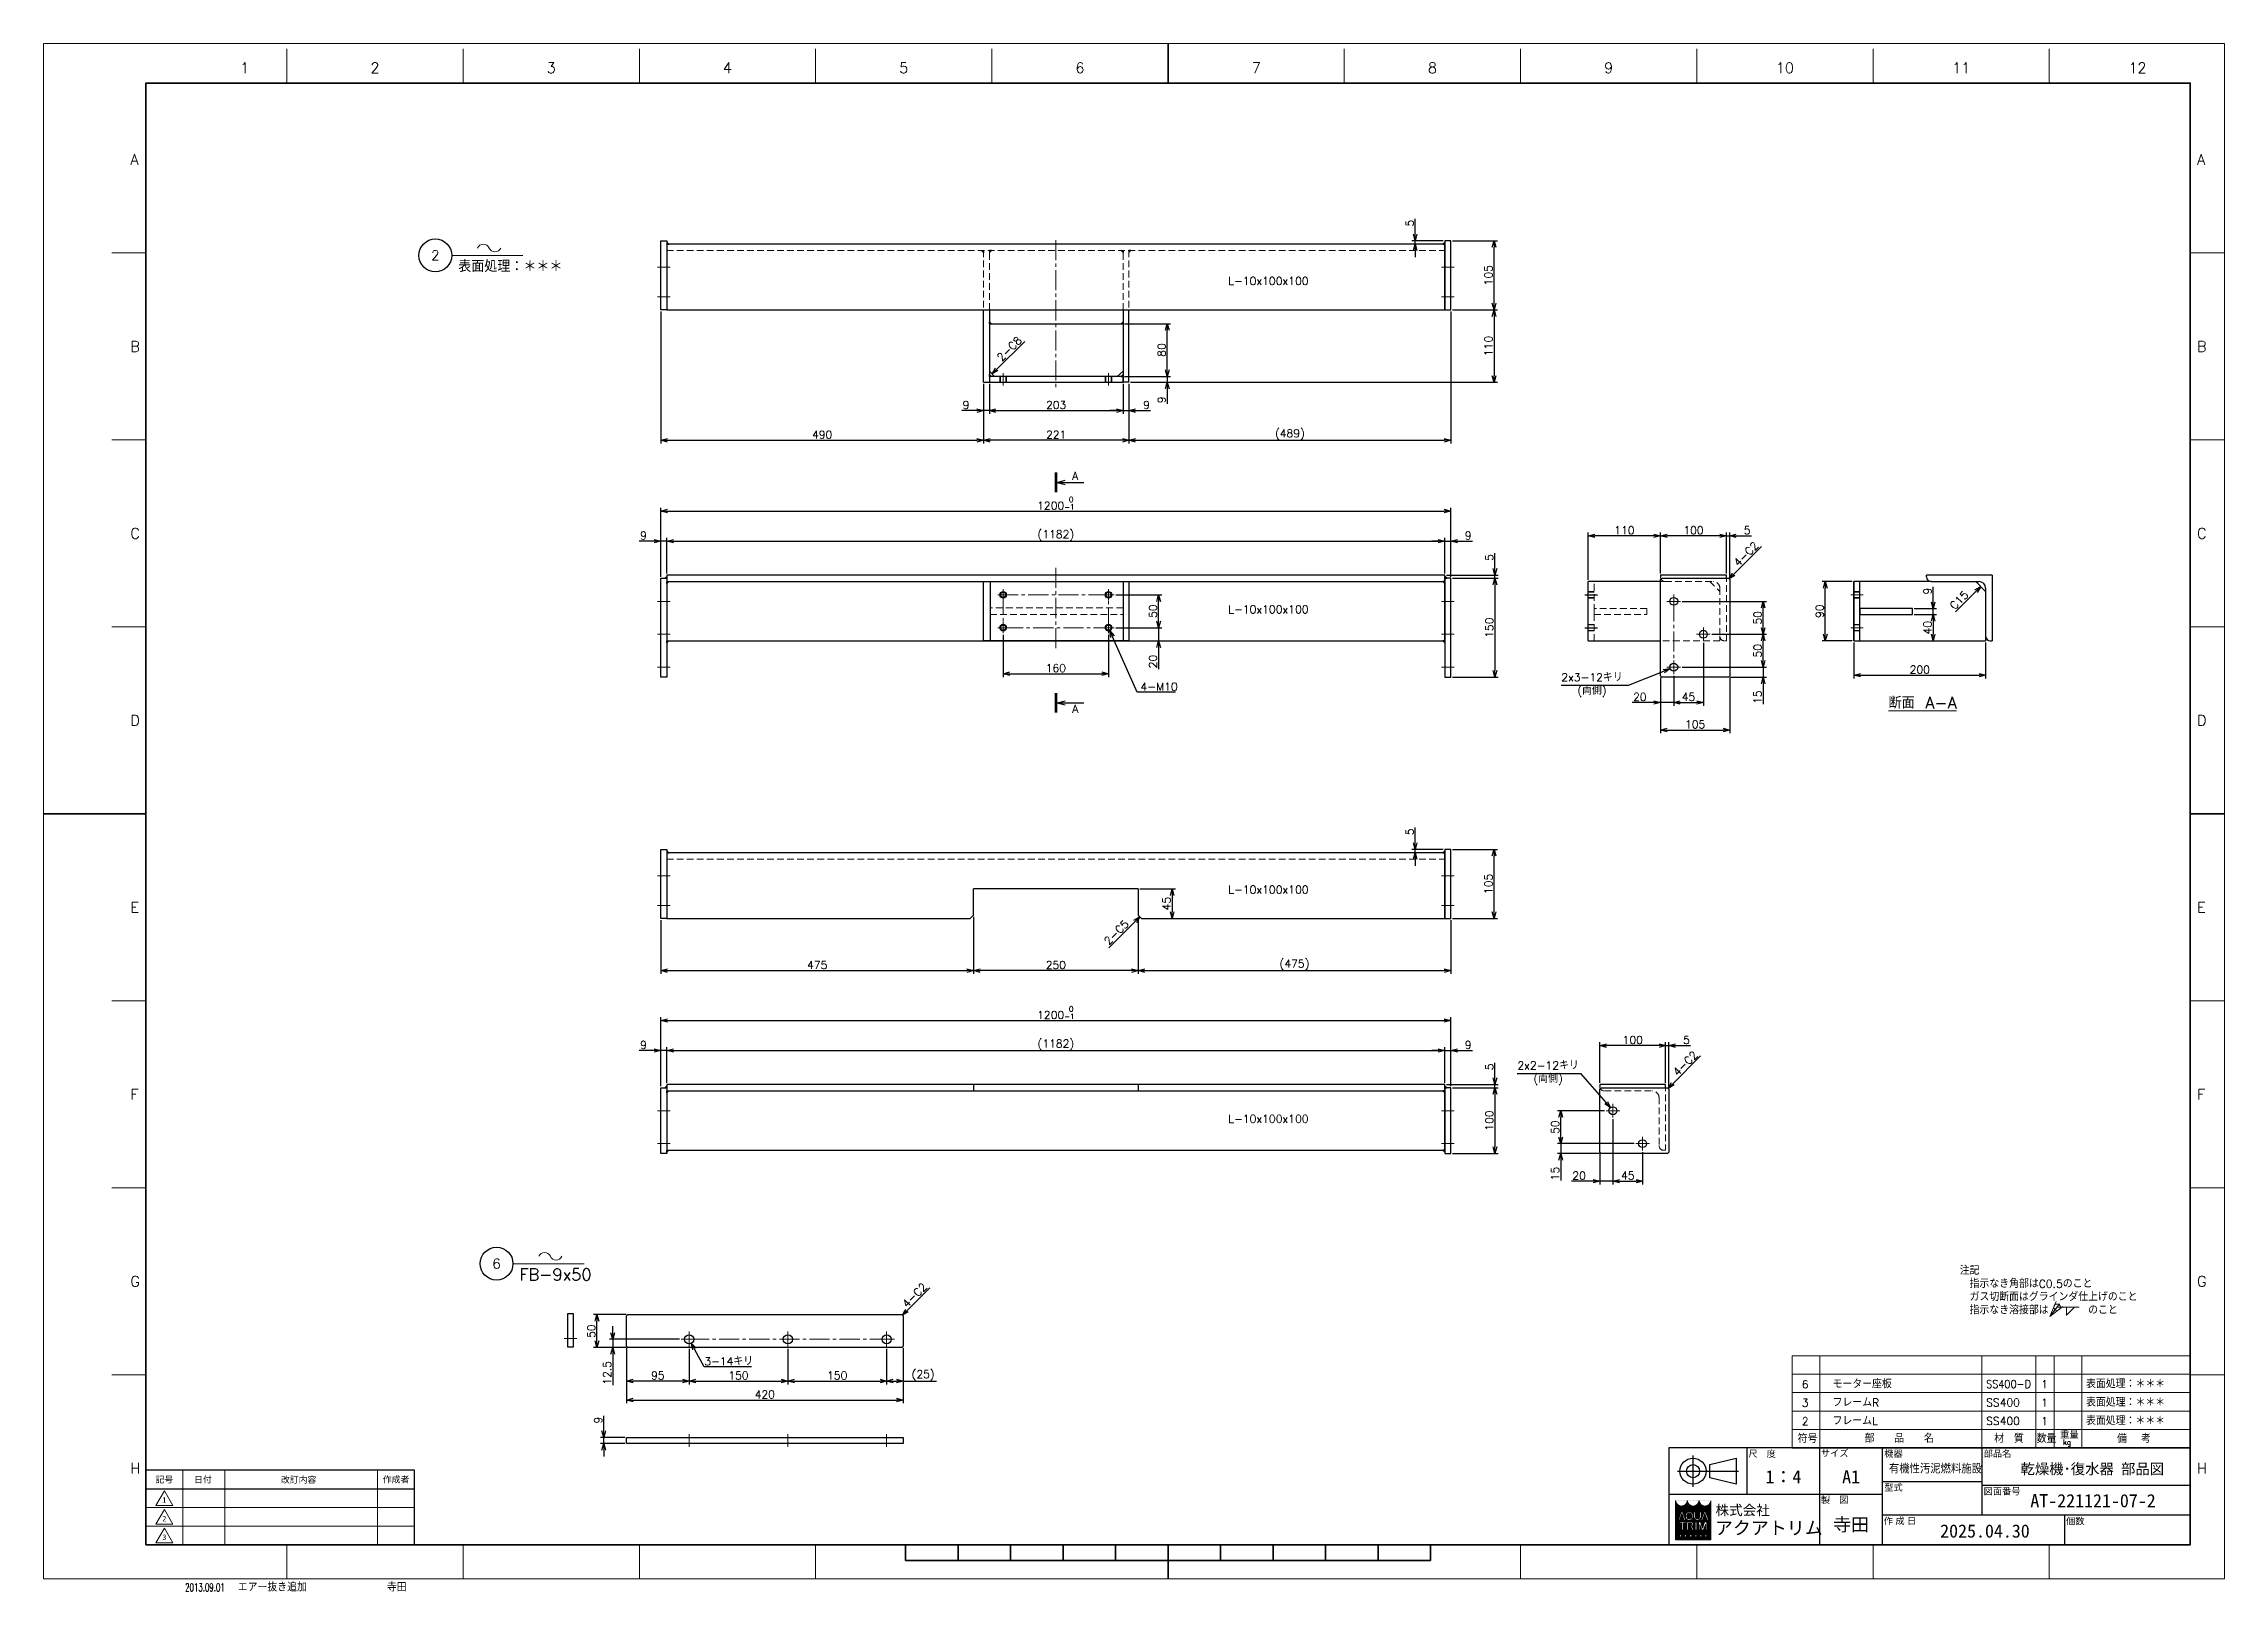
# Model space of a CAD drawing. Header units: millimetres. Extents: x 0 to 3313, y -19 to 2332.
import ezdxf
from ezdxf import colors
from ezdxf.entities.mleader import LeaderData, LeaderLine
from ezdxf.enums import TextEntityAlignment as Align
from ezdxf.math import Vec2, Vec3

# ---------------------------------------------------------------- set-up
doc = ezdxf.new("R2010")
doc.units = ezdxf.units.MM
doc.header["$LTSCALE"] = 1.6
doc.header["$PDMODE"] = 99
doc.header["$PDSIZE"] = 1
doc.linetypes.add('CENTER2', pattern=[28.575, 19.05, -3.175, 3.175, -3.175])
doc.linetypes.add('HIDDEN', pattern=[9.525, 6.35, -3.175])
for name, color, linetype, lineweight in [('04_HIDDEN', 2, 'HIDDEN', 13), ('05_CENTER', 4, 'CENTER2', 13), ('07_TEXT', 3, 'Continuous', 13), ('08_DIM', 3, 'Continuous', 13), ('90_FRAME', 5, 'Continuous', 35)]:
    doc.layers.add(name, color=color, linetype=linetype, lineweight=lineweight)
doc.layers.add('91_BLANK', color=5, linetype='Continuous', lineweight=0, plot=False)
doc.styles.add('KSS_TXT', font='txt.shx', dxfattribs={"bigfont": 'extfont2.shx'})
doc.styles.add('MS_G', font='MS Gothic.ttf')
doc.styles.get("Standard").update_dxf_attribs({"font": 'txt.shx', "bigfont": 'extfont2.shx'})
doc.styles.add('表題用', font='MS PGothic.ttf')
doc.dimstyles.new('KSS_DIM', dxfattribs={"dimscale": 4, "dimtxt": 3, "dimasz": 2.5, "dimexe": 1.25, "dimexo": 0.625, "dimtad": 1, "dimdsep": 46, "dimtxsty": 'KSS_TXT', "dimblk": 'OPEN30', "dimcen": 0, "dimazin": 2, "dimtfac": 0.75, "dimtmove": 0, "dimatfit": 3, "dimldrblk": 'OPEN30', "dimfxl": 1.25, "dimtolj": 1, "dimarcsym": 0})
doc.dimstyles.new('KSS_DIM$3', dxfattribs={"dimscale": 4, "dimtxt": 3, "dimasz": 2.5, "dimexe": 1.25, "dimexo": 0.625, "dimtad": 1, "dimtih": 1, "dimtoh": 1, "dimdsep": 46, "dimtxsty": 'KSS_TXT', "dimblk": 'OPEN30', "dimcen": 0, "dimazin": 2, "dimtfac": 0.75, "dimtofl": 0, "dimtmove": 0, "dimatfit": 3, "dimldrblk": 'OPEN30', "dimfxl": 1.25, "dimtolj": 1, "dimarcsym": 0})

msp = doc.modelspace()

# ---------------------------------------------------------------- texts
at = {"layer": '07_TEXT', "ltscale": 2, "insert": (2910.803, 473.91), "char_height": 12, "attachment_point": 1}
msp.add_mtext_dynamic_manual_height_columns('注記\\P\u3000指示なき角部はC0.5のこと\\P\u3000ガス切断面はグラインダ仕上げのこと\\P\u3000指示なき溶接部は\u3000\u3000\u3000\u3000のこと', width=288.71644, gutter_width=15, heights=[0], dxfattribs=at)
at = {"layer": '08_DIM', "style": 'KSS_TXT'}
for s, height, p in [('表面処理：＊＊＊', 18, (629.807, 1984.638)), ('L-10x100x100', 12, (1799.639, 1965.247)), ('L-10x100x100', 12, (1799.639, 1466.275)), ('%%u断面 A-A', 18, (2802.623, 1321.673)), ('L-10x100x100', 12, (1799.639, 1040.743)), ('L-10x100x100', 12, (1799.639, 692.574)), ('FB-9x50', 18, (722.792, 453.161))]:
    msp.add_text(s, height=height, dxfattribs=at).set_placement(p)
at = {"layer": '90_FRAME', "color": 0, "lineweight": 13, "style": 'KSS_TXT'}
for s, p in [('1', (305.507, 2282.158)), ('2', (503.368, 2282.158)), ('3', (771.102, 2282.158)), ('4', (1038.836, 2282.158)), ('5', (1306.569, 2282.158)), ('6', (1574.303, 2282.158)), ('7', (1842.036, 2282.158)), ('8', (2109.77, 2282.158)), ('9', (2377.504, 2282.158)), ('10', (2645.237, 2282.158)), ('11', (2912.971, 2282.158)), ('12', (3180.705, 2282.158))]:
    msp.add_text(s, height=16, dxfattribs=at).set_placement(p, align=Align.BOTTOM_CENTER)
for s, p in [('A', (131.829, 2155.685)), ('A', (3271.263, 2155.685)), ('B', (131.829, 1871.696)), ('B', (3271.263, 1871.696)), ('C', (131.829, 1587.707)), ('C', (3271.263, 1587.707)), ('D', (131.829, 1303.718)), ('D', (3271.263, 1303.718)), ('E', (131.829, 1019.729)), ('E', (3271.263, 1019.729)), ('F', (131.829, 735.74)), ('F', (3271.263, 735.74)), ('G', (131.829, 451.752)), ('G', (3271.263, 451.752)), ('H', (131.829, 167.763)), ('H', (3271.263, 167.763))]:
    msp.add_text(s, height=16, dxfattribs=at).set_placement(p, align=Align.MIDDLE_LEFT)
at = {"layer": '90_FRAME', "color": 3, "lineweight": 13}
for s, p in [('6', (2676.04, 295.191)), ('1', (3039.665, 295.392)), ('3', (2676.04, 267.191)), ('1', (3039.665, 267.392)), ('2', (2676.04, 239.191)), ('1', (3039.665, 239.392))]:
    msp.add_text(s, height=12, dxfattribs=at).set_placement(p, align=Align.MIDDLE_CENTER)
for s, height, p in [('モーター座板', 12, (2717.578, 289.5)), ('表面処理：＊＊＊', 12, (3102.654, 289.659)), ('フレームR', 12, (2717.578, 261.5)), ('SS400', 12, (2950.877, 261.659)), ('表面処理：＊＊＊', 12, (3102.654, 261.659)), ('フレームL', 12, (2717.578, 233.5)), ('SS400', 12, (2950.877, 233.659)), ('表面処理：＊＊＊', 12, (3102.654, 233.659)), ('符号', 12, (2664.622, 206.328)), ('部\u3000\u3000品\u3000\u3000名', 12, (2766.351, 206.763)), ('材\u3000質', 12, (2963.106, 206.619)), ('数量', 12, (3027.679, 206.529)), ('重量', 10, (3063.355, 213.073)), ('kg', 8, (3067.775, 203.288)), ('備  考', 12, (3149.73, 206.328)), ('エアー抜き追加', 12, (294.935, -19.199)), ('寺田', 12, (521.481, -19.199))]:
    msp.add_text(s, height=height, dxfattribs=at).set_placement(p)
for s, width, p in [('SS400-D', 0.9, (2950.877, 289.659)), ('2013.09.01', 0.65, (214.968, -19.199))]:
    msp.add_text(s, height=12, dxfattribs=dict(at, width=width)).set_placement(p)
at = {"layer": '90_FRAME', "color": 0, "style": '表題用'}
for s, p in [('尺\u3000度', (2589.55, 189.845)), ('サイズ', (2699.864, 190.591)), ('機器', (2796.103, 190.01)), ('部品名', (2947.15, 190.01)), ('型式', (2796.103, 138.596)), ('図面番号', (2947.15, 132.939)), ('製\u3000図', (2699.864, 119.876)), ('作 成 日', (2795.412, 87.801)), ('個数', (3072.302, 87.525))]:
    msp.add_text(s, height=10, dxfattribs=at).set_placement(p, align=Align.MIDDLE_LEFT)
at = {"layer": '90_FRAME', "color": 0, "style": 'MS_G', "width": 0.9}
msp.add_text('有機性汚泥燃料施設', height=12.8, dxfattribs=at).set_placement((2803.147, 161.284))
at = {"layer": '90_FRAME', "color": 0, "style": 'MS_G'}
msp.add_text('乾燥機･復水器 部品図', height=16, dxfattribs=at).set_placement((3112.15, 158.781), align=Align.CENTER)
at = {"layer": '90_FRAME', "color": 0, "style": '表題用'}
for s, p in [('記号', (183.384, 150.616)), ('日付', (242.01, 150.616)), ('作成者', (535.384, 150.616))]:
    msp.add_text(s, height=9.6, dxfattribs=at).set_placement(p, align=Align.MIDDLE_CENTER)
at = {"layer": '90_FRAME', "color": 0}
for s, height, style, p in [('改訂内容', 9.6, '表題用', (387.384, 150.616)), ('A1', 20, 'MS_G', (2745.727, 154.859))]:
    msp.add_text(s, height=height, dxfattribs=dict(at, style=style)).set_placement(p, align=Align.MIDDLE)
at = {"layer": '90_FRAME', "color": 0, "lineweight": 13, "style": 'MS_G'}
for s, p in [('1', (183.384, 119.502)), ('3', (183.384, 62.93)), ('2', (183.384, 91.216))]:
    msp.add_text(s, height=8.486, dxfattribs=at).set_placement(p, align=Align.MIDDLE)
at = {"layer": '90_FRAME', "color": 4, "style": 'MS_G'}
msp.add_text('株式会社', height=15.1215, dxfattribs=at).set_placement((2581.023, 104.113), align=Align.MIDDLE_CENTER)
at = {"layer": '90_FRAME', "color": 0, "style": 'MS_G'}
for s, p in [('AT-221121-07-2', (3018.011, 108.514)), ('2025.04.30', (2881.056, 62.479))]:
    msp.add_text(s, height=20, dxfattribs=at).set_placement(p)
at = {"layer": '90_FRAME', "color": 4, "style": 'MS_G'}
msp.add_text('アクアトリム', height=20, dxfattribs=at).set_placement((2538.937, 67.181))
at = {"layer": '90_FRAME', "color": 0, "style": 'MS_G'}
for tag, p in [('1：4', (2642.913, 154.859)), ('寺田', (2745.727, 82.73))]:
    msp.add_attdef(tag, text='', height=20, dxfattribs=at).set_placement(p, align=Align.MIDDLE)

# ---------------------------------------------------------------- blocks, each defined once
blk = doc.blocks.new('Weld-line')
blk.add_line((0, 0), (1, 0))
blk = doc.blocks.new('Weld10-s5')
blk.add_circle((0, 0), 2)
blk = doc.blocks.new('Weld10-a1')
for p, q in [((5, 0), (0, 5)), ((0, 5), (0, 0)), ((0, 0), (5, 0))]:
    blk.add_line(p, q)
at = {"width": 0.9}
blk.add_attdef('S', text='', height=2.8, dxfattribs=at).set_placement((-2, 1), align=Align.RIGHT)
blk.add_attdef('L', (8, 1), '', height=2.8, dxfattribs=at)
blk = doc.blocks.new('_Open30')
at = {"color": 0, "linetype": 'ByBlock', "lineweight": -2}
for p, q in [((-1, 0.27), (0, 0)), ((0, 0), (-1, -0.27)), ((0, 0), (-1, 0))]:
    blk.add_line(p, q, dxfattribs=at)
blk = doc.blocks.new('AM_BALLOON1')
at = {"transparency": 16777216}
blk.add_circle((0, 0), 5, dxfattribs=at)
blk.add_attdef('B_NUMBER', text='', height=3, dxfattribs=at).set_placement((0, 0), align=Align.MIDDLE_CENTER)
blk = doc.blocks.new('_OPEN')
at = {"color": 0, "linetype": 'ByBlock'}
for p, q in [((-1, 0.17), (0, 0)), ((0, 0), (-1, -0.17)), ((0, 0), (-1, 0))]:
    blk.add_line(p, q, dxfattribs=at)
blk = doc.blocks.new('p1ba05')
for centre, start, end in [((-2.95, 0.29), 24.2276, 155.5758), ((0, 1.62), 204.2276, 335.5758)]:
    blk.add_arc(centre, 1.62, start, end)
blk = doc.blocks.new('A$C2B834F33')
at = {"color": 0}
for p, q in [((0, 0), (-100, 0)), ((-100, -3), (-100, 0)), ((0, 0), (0, -100)), ((-93, -10), (-20, -10)), ((-10, -20), (-10, -93)), ((-3, -100), (0, -100))]:
    blk.add_line(p, q, dxfattribs=at)
for centre, radius, start, end in [((-93, -3), 7, 180, 270), ((-20, -20), 10, 0, 90), ((-3, -93), 7, 180, 270)]:
    blk.add_arc(centre, radius, start, end, dxfattribs=at)
blk = doc.blocks.new('M10Tz_1')
at = {"color": 0}
for radius in [5, 4]:
    blk.add_circle((0, 0), radius, dxfattribs=at)
at = {"layer": '05_CENTER'}
for p, q in [((8.3, 0), (-8.3, 0)), ((0, -8.3), (0, 8.3))]:
    blk.add_line(p, q, dxfattribs=at)
blk = doc.blocks.new('*D143')
at = {"layer": '08_DIM', "color": 0, "lineweight": -2, "transparency": 16777216}
for p, q in [((927.7, 1576), (904.7, 1576)), ((937.7, 1522), (937.7, 1581)), ((946.7, 1576), (937.7, 1576)), ((946.7, 1527), (946.7, 1581)), ((956.7, 1576), (966.7, 1576))]:
    blk.add_line(p, q, dxfattribs=at)
at = {"layer": 'Defpoints', "color": 0, "transparency": 16777216}
for p in [(937.7, 1576), (946.7, 1524.5), (937.7, 1519.5)]:
    blk.add_point(p, dxfattribs=at)
at = {"layer": '08_DIM', "color": 0, "lineweight": -2, "transparency": 16777216, "xscale": 10, "yscale": 10, "zscale": 10}
blk.add_blockref('_Open30', (937.7, 1576), dxfattribs=at)
at = {"layer": '08_DIM', "color": 0, "lineweight": -2, "transparency": 16777216, "xscale": 10, "yscale": 10, "zscale": 10, "rotation": 180}
blk.add_blockref('_Open30', (946.7, 1576), dxfattribs=at)
at = {"layer": '08_DIM', "color": 0, "transparency": 16777216, "insert": (911.2, 1584.5), "char_height": 12, "attachment_point": 5, "style": 'KSS_TXT'}
blk.add_mtext('\\A1;9', dxfattribs=at)
blk = doc.blocks.new('*D144')
at = {"layer": '08_DIM', "color": 0, "lineweight": -2, "transparency": 16777216}
for p, q in [((937.7, 1522), (937.7, 1626.7)), ((2137.7, 1522), (2137.7, 1626.7)), ((947.7, 1621.7), (2127.7, 1621.7))]:
    blk.add_line(p, q, dxfattribs=at)
at = {"layer": 'Defpoints', "color": 0, "transparency": 16777216}
for p in [(2137.7, 1621.7), (937.7, 1519.5), (2137.7, 1519.5)]:
    blk.add_point(p, dxfattribs=at)
at = {"layer": '08_DIM', "color": 0, "lineweight": -2, "transparency": 16777216, "xscale": 10, "yscale": 10, "zscale": 10, "rotation": 180}
blk.add_blockref('_Open30', (937.7, 1621.7), dxfattribs=at)
at = {"layer": '08_DIM', "color": 0, "lineweight": -2, "transparency": 16777216, "xscale": 10, "yscale": 10, "zscale": 10}
blk.add_blockref('_Open30', (2137.7, 1621.7), dxfattribs=at)
at = {"layer": '08_DIM', "color": 0, "transparency": 16777216, "insert": (1537.7, 1633.5), "char_height": 12, "attachment_point": 5, "style": 'KSS_TXT'}
blk.add_mtext('1200{\\H8.000000;\\S 0^ -1;}', dxfattribs=at)
blk = doc.blocks.new('*D145')
at = {"layer": '08_DIM', "color": 0, "lineweight": -2, "transparency": 16777216}
for p, q in [((946.7, 1527), (946.7, 1581)), ((956.7, 1576), (2118.7, 1576)), ((2128.7, 1527), (2128.7, 1581))]:
    blk.add_line(p, q, dxfattribs=at)
at = {"layer": 'Defpoints', "color": 0, "transparency": 16777216}
for p in [(2128.7, 1576), (946.7, 1524.5), (2128.7, 1524.5)]:
    blk.add_point(p, dxfattribs=at)
at = {"layer": '08_DIM', "color": 0, "lineweight": -2, "transparency": 16777216, "xscale": 10, "yscale": 10, "zscale": 10, "rotation": 180}
blk.add_blockref('_Open30', (946.7, 1576), dxfattribs=at)
at = {"layer": '08_DIM', "color": 0, "lineweight": -2, "transparency": 16777216, "xscale": 10, "yscale": 10, "zscale": 10}
blk.add_blockref('_Open30', (2128.7, 1576), dxfattribs=at)
at = {"layer": '08_DIM', "color": 0, "transparency": 16777216, "insert": (1537.7, 1584.5), "char_height": 12, "attachment_point": 5, "style": 'KSS_TXT'}
blk.add_mtext('\\A1;(1182)', dxfattribs=at)
blk = doc.blocks.new('*D146')
at = {"layer": '08_DIM', "color": 0, "lineweight": -2, "transparency": 16777216}
for p, q in [((2118.7, 1576), (2108.7, 1576)), ((2128.7, 1527), (2128.7, 1581)), ((2128.7, 1576), (2137.7, 1576)), ((2137.7, 1522), (2137.7, 1581)), ((2147.7, 1576), (2170.7, 1576))]:
    blk.add_line(p, q, dxfattribs=at)
at = {"layer": 'Defpoints', "color": 0, "transparency": 16777216}
for p in [(2137.7, 1576), (2128.7, 1524.5), (2137.7, 1519.5)]:
    blk.add_point(p, dxfattribs=at)
at = {"layer": '08_DIM', "color": 0, "lineweight": -2, "transparency": 16777216, "xscale": 10, "yscale": 10, "zscale": 10}
blk.add_blockref('_Open30', (2128.7, 1576), dxfattribs=at)
at = {"layer": '08_DIM', "color": 0, "lineweight": -2, "transparency": 16777216, "xscale": 10, "yscale": 10, "zscale": 10, "rotation": 180}
blk.add_blockref('_Open30', (2137.7, 1576), dxfattribs=at)
at = {"layer": '08_DIM', "color": 0, "transparency": 16777216, "insert": (2164.2, 1584.5), "char_height": 12, "attachment_point": 5, "style": 'KSS_TXT'}
blk.add_mtext('\\A1;9', dxfattribs=at)
blk = doc.blocks.new('*D147')
at = {"layer": '08_DIM', "color": 0, "lineweight": -2, "transparency": 16777216}
for p, q in [((1457.7, 1433.7), (1457.7, 1369.6)), ((1617.7, 1433.7), (1617.7, 1369.6)), ((1467.7, 1374.6), (1607.7, 1374.6))]:
    blk.add_line(p, q, dxfattribs=at)
at = {"layer": 'Defpoints', "color": 0, "transparency": 16777216}
for p in [(1457.7, 1436.2), (1617.7, 1436.2), (1617.7, 1374.6)]:
    blk.add_point(p, dxfattribs=at)
at = {"layer": '08_DIM', "color": 0, "lineweight": -2, "transparency": 16777216, "xscale": 10, "yscale": 10, "zscale": 10, "rotation": 180}
blk.add_blockref('_Open30', (1457.7, 1374.6), dxfattribs=at)
at = {"layer": '08_DIM', "color": 0, "lineweight": -2, "transparency": 16777216, "xscale": 10, "yscale": 10, "zscale": 10}
blk.add_blockref('_Open30', (1617.7, 1374.6), dxfattribs=at)
at = {"layer": '08_DIM', "color": 0, "transparency": 16777216, "insert": (1537.7, 1383.1), "char_height": 12, "attachment_point": 5, "style": 'KSS_TXT'}
blk.add_mtext('\\A1;160', dxfattribs=at)
blk = doc.blocks.new('*D148')
at = {"layer": '08_DIM', "color": 0, "lineweight": -2, "transparency": 16777216}
for p, q in [((1693.8, 1454.5), (1693.8, 1464.5)), ((1628.6, 1444.5), (1698.8, 1444.5)), ((1651.2, 1424.5), (1698.8, 1424.5)), ((1693.8, 1444.5), (1693.8, 1424.5)), ((1693.8, 1414.5), (1693.8, 1381.5))]:
    blk.add_line(p, q, dxfattribs=at)
at = {"layer": 'Defpoints', "color": 0, "transparency": 16777216}
for p in [(1626.1, 1444.5), (1648.7, 1424.5), (1693.8, 1424.5)]:
    blk.add_point(p, dxfattribs=at)
at = {"layer": '08_DIM', "color": 0, "lineweight": -2, "transparency": 16777216, "xscale": 10, "yscale": 10, "zscale": 10}
for p, rotation in [((1693.8, 1444.5), 270), ((1693.8, 1424.5), 90)]:
    blk.add_blockref('_Open30', p, dxfattribs=dict(at, rotation=rotation))
at = {"layer": '08_DIM', "color": 0, "transparency": 16777216, "insert": (1685.3, 1393), "char_height": 12, "attachment_point": 5, "rotation": 90, "style": 'KSS_TXT'}
blk.add_mtext('\\A1;20', dxfattribs=at)
blk = doc.blocks.new('*D149')
at = {"layer": '08_DIM', "color": 0, "lineweight": -2, "transparency": 16777216}
for p, q in [((1628.6, 1494.5), (1698.8, 1494.5)), ((1693.8, 1454.5), (1693.8, 1484.5)), ((1628.6, 1444.5), (1698.8, 1444.5))]:
    blk.add_line(p, q, dxfattribs=at)
at = {"layer": 'Defpoints', "color": 0, "transparency": 16777216}
for p in [(1626.1, 1494.5), (1693.8, 1494.5), (1626.1, 1444.5)]:
    blk.add_point(p, dxfattribs=at)
at = {"layer": '08_DIM', "color": 0, "lineweight": -2, "transparency": 16777216, "xscale": 10, "yscale": 10, "zscale": 10}
for p, rotation in [((1693.8, 1494.5), 90), ((1693.8, 1444.5), 270)]:
    blk.add_blockref('_Open30', p, dxfattribs=dict(at, rotation=rotation))
at = {"layer": '08_DIM', "color": 0, "transparency": 16777216, "insert": (1685.3, 1469.5), "char_height": 12, "attachment_point": 5, "rotation": 90, "style": 'KSS_TXT'}
blk.add_mtext('\\A1;50', dxfattribs=at)
blk = doc.blocks.new('*D150')
at = {"layer": '08_DIM', "color": 0, "lineweight": -2, "transparency": 16777216}
for p, q in [((1427.7, 1814.8), (1427.7, 1769.3)), ((1436.7, 1814.8), (1436.7, 1769.3)), ((1417.7, 1774.3), (1394.7, 1774.3)), ((1436.7, 1774.3), (1427.7, 1774.3)), ((1446.7, 1774.3), (1456.7, 1774.3))]:
    blk.add_line(p, q, dxfattribs=at)
at = {"layer": 'Defpoints', "color": 0, "transparency": 16777216}
for p in [(1427.7, 1817.3), (1436.7, 1817.3), (1427.7, 1774.3)]:
    blk.add_point(p, dxfattribs=at)
at = {"layer": '08_DIM', "color": 0, "lineweight": -2, "transparency": 16777216, "xscale": 10, "yscale": 10, "zscale": 10}
blk.add_blockref('_Open30', (1427.7, 1774.3), dxfattribs=at)
at = {"layer": '08_DIM', "color": 0, "lineweight": -2, "transparency": 16777216, "xscale": 10, "yscale": 10, "zscale": 10, "rotation": 180}
blk.add_blockref('_Open30', (1436.7, 1774.3), dxfattribs=at)
at = {"layer": '08_DIM', "color": 0, "transparency": 16777216, "insert": (1401.2, 1782.8), "char_height": 12, "attachment_point": 5, "style": 'KSS_TXT'}
blk.add_mtext('\\A1;9', dxfattribs=at)
blk = doc.blocks.new('*D151')
at = {"layer": '08_DIM', "color": 0, "lineweight": -2, "transparency": 16777216}
for p, q in [((1436.7, 1814.8), (1436.7, 1769.3)), ((1639.7, 1814.8), (1639.7, 1769.3)), ((1446.7, 1774.3), (1629.7, 1774.3))]:
    blk.add_line(p, q, dxfattribs=at)
at = {"layer": 'Defpoints', "color": 0, "transparency": 16777216}
for p in [(1436.7, 1817.3), (1639.7, 1817.3), (1639.7, 1774.3)]:
    blk.add_point(p, dxfattribs=at)
at = {"layer": '08_DIM', "color": 0, "lineweight": -2, "transparency": 16777216, "xscale": 10, "yscale": 10, "zscale": 10, "rotation": 180}
blk.add_blockref('_Open30', (1436.7, 1774.3), dxfattribs=at)
at = {"layer": '08_DIM', "color": 0, "lineweight": -2, "transparency": 16777216, "xscale": 10, "yscale": 10, "zscale": 10}
blk.add_blockref('_Open30', (1639.7, 1774.3), dxfattribs=at)
at = {"layer": '08_DIM', "color": 0, "transparency": 16777216, "insert": (1538.2, 1782.8), "char_height": 12, "attachment_point": 5, "style": 'KSS_TXT'}
blk.add_mtext('\\A1;203', dxfattribs=at)
blk = doc.blocks.new('*D152')
at = {"layer": '08_DIM', "color": 0, "lineweight": -2, "transparency": 16777216}
for p, q in [((1639.7, 1814.8), (1639.7, 1769.3)), ((1648.7, 1814.8), (1648.7, 1769.3)), ((1629.7, 1774.3), (1619.7, 1774.3)), ((1639.7, 1774.3), (1648.7, 1774.3)), ((1658.7, 1774.3), (1681.7, 1774.3))]:
    blk.add_line(p, q, dxfattribs=at)
at = {"layer": 'Defpoints', "color": 0, "transparency": 16777216}
for p in [(1639.7, 1817.3), (1648.7, 1817.3), (1648.7, 1774.3)]:
    blk.add_point(p, dxfattribs=at)
at = {"layer": '08_DIM', "color": 0, "lineweight": -2, "transparency": 16777216, "xscale": 10, "yscale": 10, "zscale": 10}
blk.add_blockref('_Open30', (1639.7, 1774.3), dxfattribs=at)
at = {"layer": '08_DIM', "color": 0, "lineweight": -2, "transparency": 16777216, "xscale": 10, "yscale": 10, "zscale": 10, "rotation": 180}
blk.add_blockref('_Open30', (1648.7, 1774.3), dxfattribs=at)
at = {"layer": '08_DIM', "color": 0, "transparency": 16777216, "insert": (1675.2, 1782.8), "char_height": 12, "attachment_point": 5, "style": 'KSS_TXT'}
blk.add_mtext('\\A1;9', dxfattribs=at)
blk = doc.blocks.new('*D153')
at = {"layer": '08_DIM', "color": 0, "lineweight": -2, "transparency": 16777216}
for p, q in [((1427.7, 1814.8), (1427.7, 1724.2)), ((1648.7, 1814.8), (1648.7, 1724.2)), ((1638.7, 1729.2), (1437.7, 1729.2))]:
    blk.add_line(p, q, dxfattribs=at)
at = {"layer": 'Defpoints', "color": 0, "transparency": 16777216}
for p in [(1427.7, 1817.3), (1648.7, 1817.3), (1427.7, 1729.2)]:
    blk.add_point(p, dxfattribs=at)
at = {"layer": '08_DIM', "color": 0, "lineweight": -2, "transparency": 16777216, "xscale": 10, "yscale": 10, "zscale": 10, "rotation": 180}
blk.add_blockref('_Open30', (1427.7, 1729.2), dxfattribs=at)
at = {"layer": '08_DIM', "color": 0, "lineweight": -2, "transparency": 16777216, "xscale": 10, "yscale": 10, "zscale": 10}
blk.add_blockref('_Open30', (1648.7, 1729.2), dxfattribs=at)
at = {"layer": '08_DIM', "color": 0, "transparency": 16777216, "insert": (1538.2, 1737.7), "char_height": 12, "attachment_point": 5, "style": 'KSS_TXT'}
blk.add_mtext('\\A1;221', dxfattribs=at)
blk = doc.blocks.new('*D154')
at = {"layer": '08_DIM', "color": 0, "lineweight": -2, "transparency": 16777216}
for p, q in [((1642.2, 1906.3), (1711.9, 1906.3)), ((1706.9, 1836.3), (1706.9, 1896.3)), ((1642.2, 1826.3), (1711.9, 1826.3))]:
    blk.add_line(p, q, dxfattribs=at)
at = {"layer": 'Defpoints', "color": 0, "transparency": 16777216}
for p in [(1639.7, 1906.3), (1706.9, 1906.3), (1639.7, 1826.3)]:
    blk.add_point(p, dxfattribs=at)
at = {"layer": '08_DIM', "color": 0, "lineweight": -2, "transparency": 16777216, "xscale": 10, "yscale": 10, "zscale": 10}
for p, rotation in [((1706.9, 1906.3), 90), ((1706.9, 1826.3), 270)]:
    blk.add_blockref('_Open30', p, dxfattribs=dict(at, rotation=rotation))
at = {"layer": '08_DIM', "color": 0, "transparency": 16777216, "insert": (1698.4, 1866.3), "char_height": 12, "attachment_point": 5, "rotation": 90, "style": 'KSS_TXT'}
blk.add_mtext('\\A1;80', dxfattribs=at)
blk = doc.blocks.new('*D155')
at = {"layer": '08_DIM', "color": 0, "lineweight": -2, "transparency": 16777216}
for p, q in [((1642.2, 1826.3), (1711.9, 1826.3)), ((1706.9, 1836.3), (1706.9, 1846.3)), ((1706.9, 1826.3), (1706.9, 1817.3)), ((1651.2, 1817.3), (1711.9, 1817.3)), ((1706.9, 1807.3), (1706.9, 1784.3))]:
    blk.add_line(p, q, dxfattribs=at)
at = {"layer": 'Defpoints', "color": 0, "transparency": 16777216}
for p in [(1639.7, 1826.3), (1648.7, 1817.3), (1706.9, 1817.3)]:
    blk.add_point(p, dxfattribs=at)
at = {"layer": '08_DIM', "color": 0, "lineweight": -2, "transparency": 16777216, "xscale": 10, "yscale": 10, "zscale": 10}
for p, rotation in [((1706.9, 1826.3), 270), ((1706.9, 1817.3), 90)]:
    blk.add_blockref('_Open30', p, dxfattribs=dict(at, rotation=rotation))
at = {"layer": '08_DIM', "color": 0, "transparency": 16777216, "insert": (1698.4, 1790.8), "char_height": 12, "attachment_point": 5, "rotation": 90, "style": 'KSS_TXT'}
blk.add_mtext('\\A1;9', dxfattribs=at)
blk = doc.blocks.new('*D156')
at = {"layer": '08_DIM', "color": 0, "lineweight": -2, "transparency": 16777216}
blk.add_line((1447.8, 1837.3), (1490.4, 1879.3), dxfattribs=at)
at = {"layer": 'Defpoints', "color": 0, "transparency": 16777216}
for p in [(1519.1, 1907.7), (1519.1, 1907.7), (1440.7, 1830.3)]:
    blk.add_point(p, dxfattribs=at)
at = {"layer": '08_DIM', "color": 0, "lineweight": -2, "transparency": 16777216, "xscale": 10, "yscale": 10, "zscale": 10, "rotation": 224.6320192694839}
blk.add_blockref('_Open30', (1440.7, 1830.3), dxfattribs=at)
at = {"layer": '08_DIM', "color": 0, "transparency": 16777216, "insert": (1467, 1868.2), "char_height": 12, "attachment_point": 5, "rotation": 44.632, "style": 'KSS_TXT'}
blk.add_mtext('\\A1;2-C8', dxfattribs=at)
blk = doc.blocks.new('*D157')
at = {"layer": '08_DIM', "color": 0, "lineweight": -2, "transparency": 16777216}
for p, q in [((2747.6, 1514.5), (2701.6, 1514.5)), ((2706.6, 1434.5), (2706.6, 1504.5)), ((2747.6, 1424.5), (2701.6, 1424.5))]:
    blk.add_line(p, q, dxfattribs=at)
at = {"layer": 'Defpoints', "color": 0, "transparency": 16777216}
for p in [(2706.6, 1514.5), (2750.1, 1514.5), (2750.1, 1424.5)]:
    blk.add_point(p, dxfattribs=at)
at = {"layer": '08_DIM', "color": 0, "lineweight": -2, "transparency": 16777216, "xscale": 10, "yscale": 10, "zscale": 10}
for p, rotation in [((2706.6, 1514.5), 90), ((2706.6, 1424.5), 270)]:
    blk.add_blockref('_Open30', p, dxfattribs=dict(at, rotation=rotation))
at = {"layer": '08_DIM', "color": 0, "transparency": 16777216, "insert": (2698.1, 1469.5), "char_height": 12, "attachment_point": 5, "rotation": 90, "style": 'KSS_TXT'}
blk.add_mtext('\\A1;90', dxfattribs=at)
blk = doc.blocks.new('*D158')
at = {"layer": '08_DIM', "color": 0, "lineweight": -2, "transparency": 16777216}
for p, q in [((2750.1, 1422), (2750.1, 1367.4)), ((2950.1, 1422), (2950.1, 1367.4)), ((2760.1, 1372.4), (2940.1, 1372.4))]:
    blk.add_line(p, q, dxfattribs=at)
at = {"layer": 'Defpoints', "color": 0, "transparency": 16777216}
for p in [(2750.1, 1424.5), (2950.1, 1424.5), (2950.1, 1372.4)]:
    blk.add_point(p, dxfattribs=at)
at = {"layer": '08_DIM', "color": 0, "lineweight": -2, "transparency": 16777216, "xscale": 10, "yscale": 10, "zscale": 10, "rotation": 180}
blk.add_blockref('_Open30', (2750.1, 1372.4), dxfattribs=at)
at = {"layer": '08_DIM', "color": 0, "lineweight": -2, "transparency": 16777216, "xscale": 10, "yscale": 10, "zscale": 10}
blk.add_blockref('_Open30', (2950.1, 1372.4), dxfattribs=at)
at = {"layer": '08_DIM', "color": 0, "transparency": 16777216, "insert": (2850.1, 1380.9), "char_height": 12, "attachment_point": 5, "style": 'KSS_TXT'}
blk.add_mtext('\\A1;200', dxfattribs=at)
blk = doc.blocks.new('*D159')
at = {"layer": '08_DIM', "color": 0, "lineweight": -2, "transparency": 16777216}
for p, q in [((2870.4, 1483.5), (2870.4, 1506.5)), ((2841.6, 1473.5), (2875.4, 1473.5)), ((2841.6, 1464.5), (2875.4, 1464.5)), ((2870.4, 1464.5), (2870.4, 1473.5)), ((2870.4, 1454.5), (2870.4, 1444.5))]:
    blk.add_line(p, q, dxfattribs=at)
at = {"layer": 'Defpoints', "color": 0, "transparency": 16777216}
for p in [(2839.1, 1473.5), (2839.1, 1464.5), (2870.4, 1473.5)]:
    blk.add_point(p, dxfattribs=at)
at = {"layer": '08_DIM', "color": 0, "lineweight": -2, "transparency": 16777216, "xscale": 10, "yscale": 10, "zscale": 10}
for p, rotation in [((2870.4, 1473.5), 270), ((2870.4, 1464.5), 90)]:
    blk.add_blockref('_Open30', p, dxfattribs=dict(at, rotation=rotation))
at = {"layer": '08_DIM', "color": 0, "transparency": 16777216, "insert": (2861.9, 1500), "char_height": 12, "attachment_point": 5, "rotation": 90, "style": 'KSS_TXT'}
blk.add_mtext('\\A1;9', dxfattribs=at)
blk = doc.blocks.new('*D160')
at = {"layer": '08_DIM', "color": 0, "lineweight": -2, "transparency": 16777216}
for p, q in [((2841.6, 1464.5), (2875.4, 1464.5)), ((2867.6, 1424.5), (2875.4, 1424.5)), ((2870.4, 1454.5), (2870.4, 1434.5))]:
    blk.add_line(p, q, dxfattribs=at)
at = {"layer": 'Defpoints', "color": 0, "transparency": 16777216}
for p in [(2839.1, 1464.5), (2865.1, 1424.5), (2870.4, 1424.5)]:
    blk.add_point(p, dxfattribs=at)
at = {"layer": '08_DIM', "color": 0, "lineweight": -2, "transparency": 16777216, "xscale": 10, "yscale": 10, "zscale": 10}
for p, rotation in [((2870.4, 1464.5), 90), ((2870.4, 1424.5), 270)]:
    blk.add_blockref('_Open30', p, dxfattribs=dict(at, rotation=rotation))
at = {"layer": '08_DIM', "color": 0, "transparency": 16777216, "insert": (2861.9, 1444.5), "char_height": 12, "attachment_point": 5, "rotation": 90, "style": 'KSS_TXT'}
blk.add_mtext('\\A1;40', dxfattribs=at)
blk = doc.blocks.new('*D161')
at = {"layer": '08_DIM', "color": 0, "lineweight": -2, "transparency": 16777216}
for p, q in [((2204.7, 1534.5), (2204.7, 1557.5)), ((2131.2, 1524.5), (2209.7, 1524.5)), ((2204.7, 1519.5), (2204.7, 1524.5)), ((2140.2, 1519.5), (2209.7, 1519.5)), ((2204.7, 1509.5), (2204.7, 1499.5))]:
    blk.add_line(p, q, dxfattribs=at)
at = {"layer": 'Defpoints', "color": 0, "transparency": 16777216}
for p in [(2128.7, 1524.5), (2204.7, 1524.5), (2137.7, 1519.5)]:
    blk.add_point(p, dxfattribs=at)
at = {"layer": '08_DIM', "color": 0, "lineweight": -2, "transparency": 16777216, "xscale": 10, "yscale": 10, "zscale": 10}
for p, rotation in [((2204.7, 1524.5), 270), ((2204.7, 1519.5), 90)]:
    blk.add_blockref('_Open30', p, dxfattribs=dict(at, rotation=rotation))
at = {"layer": '08_DIM', "color": 0, "transparency": 16777216, "insert": (2196.2, 1551), "char_height": 12, "attachment_point": 5, "rotation": 90, "style": 'KSS_TXT'}
blk.add_mtext('\\A1;5', dxfattribs=at)
blk = doc.blocks.new('*D162')
at = {"layer": '08_DIM', "color": 0, "lineweight": -2, "transparency": 16777216}
for p, q in [((2140.2, 1519.5), (2209.7, 1519.5)), ((2204.7, 1509.5), (2204.7, 1379.5)), ((2140.2, 1369.5), (2209.7, 1369.5))]:
    blk.add_line(p, q, dxfattribs=at)
at = {"layer": 'Defpoints', "color": 0, "transparency": 16777216}
for p in [(2137.7, 1519.5), (2137.7, 1369.5), (2204.7, 1369.5)]:
    blk.add_point(p, dxfattribs=at)
at = {"layer": '08_DIM', "color": 0, "lineweight": -2, "transparency": 16777216, "xscale": 10, "yscale": 10, "zscale": 10}
for p, rotation in [((2204.7, 1519.5), 90), ((2204.7, 1369.5), 270)]:
    blk.add_blockref('_Open30', p, dxfattribs=dict(at, rotation=rotation))
at = {"layer": '08_DIM', "color": 0, "transparency": 16777216, "insert": (2196.2, 1444.5), "char_height": 12, "attachment_point": 5, "rotation": 90, "style": 'KSS_TXT'}
blk.add_mtext('\\A1;150', dxfattribs=at)
blk = doc.blocks.new('*D163')
at = {"layer": '08_DIM', "color": 0, "lineweight": -2, "transparency": 16777216}
for p, q in [((2612.2, 1394.5), (2612.2, 1404.5)), ((2489.2, 1384.5), (2617.2, 1384.5)), ((2561.8, 1369.5), (2617.2, 1369.5)), ((2612.2, 1384.5), (2612.2, 1369.5)), ((2612.2, 1359.5), (2612.2, 1328.5))]:
    blk.add_line(p, q, dxfattribs=at)
at = {"layer": 'Defpoints', "color": 0, "transparency": 16777216}
for p in [(2486.7, 1384.5), (2559.3, 1369.5), (2612.2, 1369.5)]:
    blk.add_point(p, dxfattribs=at)
at = {"layer": '08_DIM', "color": 0, "lineweight": -2, "transparency": 16777216, "xscale": 10, "yscale": 10, "zscale": 10}
for p, rotation in [((2612.2, 1384.5), 270), ((2612.2, 1369.5), 90)]:
    blk.add_blockref('_Open30', p, dxfattribs=dict(at, rotation=rotation))
at = {"layer": '08_DIM', "color": 0, "transparency": 16777216, "insert": (2603.7, 1339), "char_height": 12, "attachment_point": 5, "rotation": 90, "style": 'KSS_TXT'}
blk.add_mtext('\\A1;15', dxfattribs=at)
blk = doc.blocks.new('*D164')
at = {"layer": '08_DIM', "color": 0, "lineweight": -2, "transparency": 16777216}
for p, q in [((2534.2, 1434.5), (2617.2, 1434.5)), ((2612.2, 1394.5), (2612.2, 1424.5)), ((2489.2, 1384.5), (2617.2, 1384.5))]:
    blk.add_line(p, q, dxfattribs=at)
at = {"layer": 'Defpoints', "color": 0, "transparency": 16777216}
for p in [(2531.7, 1434.5), (2612.2, 1434.5), (2486.7, 1384.5)]:
    blk.add_point(p, dxfattribs=at)
at = {"layer": '08_DIM', "color": 0, "lineweight": -2, "transparency": 16777216, "xscale": 10, "yscale": 10, "zscale": 10}
for p, rotation in [((2612.2, 1434.5), 90), ((2612.2, 1384.5), 270)]:
    blk.add_blockref('_Open30', p, dxfattribs=dict(at, rotation=rotation))
at = {"layer": '08_DIM', "color": 0, "transparency": 16777216, "insert": (2603.7, 1409.5), "char_height": 12, "attachment_point": 5, "rotation": 90, "style": 'KSS_TXT'}
blk.add_mtext('\\A1;50', dxfattribs=at)
blk = doc.blocks.new('*D165')
at = {"layer": '08_DIM', "color": 0, "lineweight": -2, "transparency": 16777216}
for p, q in [((2489.2, 1484.5), (2617.2, 1484.5)), ((2612.2, 1444.5), (2612.2, 1474.5)), ((2534.2, 1434.5), (2617.2, 1434.5))]:
    blk.add_line(p, q, dxfattribs=at)
at = {"layer": 'Defpoints', "color": 0, "transparency": 16777216}
for p in [(2486.7, 1484.5), (2612.2, 1484.5), (2531.7, 1434.5)]:
    blk.add_point(p, dxfattribs=at)
at = {"layer": '08_DIM', "color": 0, "lineweight": -2, "transparency": 16777216, "xscale": 10, "yscale": 10, "zscale": 10}
for p, rotation in [((2612.2, 1484.5), 90), ((2612.2, 1434.5), 270)]:
    blk.add_blockref('_Open30', p, dxfattribs=dict(at, rotation=rotation))
at = {"layer": '08_DIM', "color": 0, "transparency": 16777216, "insert": (2603.7, 1459.5), "char_height": 12, "attachment_point": 5, "rotation": 90, "style": 'KSS_TXT'}
blk.add_mtext('\\A1;50', dxfattribs=at)
blk = doc.blocks.new('*D166')
at = {"layer": '08_DIM', "color": 0, "lineweight": -2, "transparency": 16777216}
for p, q in [((2456.3, 1369), (2456.3, 1325.9)), ((2476.3, 1371.6), (2476.3, 1325.9)), ((2446.3, 1330.9), (2413.3, 1330.9)), ((2476.3, 1330.9), (2456.3, 1330.9)), ((2486.3, 1330.9), (2496.3, 1330.9))]:
    blk.add_line(p, q, dxfattribs=at)
at = {"layer": 'Defpoints', "color": 0, "transparency": 16777216}
for p in [(2456.3, 1371.5), (2476.3, 1374.1), (2456.3, 1330.9)]:
    blk.add_point(p, dxfattribs=at)
at = {"layer": '08_DIM', "color": 0, "lineweight": -2, "transparency": 16777216, "xscale": 10, "yscale": 10, "zscale": 10}
blk.add_blockref('_Open30', (2456.3, 1330.9), dxfattribs=at)
at = {"layer": '08_DIM', "color": 0, "lineweight": -2, "transparency": 16777216, "xscale": 10, "yscale": 10, "zscale": 10, "rotation": 180}
blk.add_blockref('_Open30', (2476.3, 1330.9), dxfattribs=at)
at = {"layer": '08_DIM', "color": 0, "transparency": 16777216, "insert": (2424.8, 1339.4), "char_height": 12, "attachment_point": 5, "style": 'KSS_TXT'}
blk.add_mtext('\\A1;20', dxfattribs=at)
blk = doc.blocks.new('*D167')
at = {"layer": '08_DIM', "color": 0, "lineweight": -2, "transparency": 16777216}
for p, q in [((2521.3, 1421.6), (2521.3, 1325.9)), ((2476.3, 1371.6), (2476.3, 1325.9)), ((2486.3, 1330.9), (2511.3, 1330.9))]:
    blk.add_line(p, q, dxfattribs=at)
at = {"layer": 'Defpoints', "color": 0, "transparency": 16777216}
for p in [(2521.3, 1424.1), (2476.3, 1374.1), (2521.3, 1330.9)]:
    blk.add_point(p, dxfattribs=at)
at = {"layer": '08_DIM', "color": 0, "lineweight": -2, "transparency": 16777216, "xscale": 10, "yscale": 10, "zscale": 10, "rotation": 180}
blk.add_blockref('_Open30', (2476.3, 1330.9), dxfattribs=at)
at = {"layer": '08_DIM', "color": 0, "lineweight": -2, "transparency": 16777216, "xscale": 10, "yscale": 10, "zscale": 10}
blk.add_blockref('_Open30', (2521.3, 1330.9), dxfattribs=at)
at = {"layer": '08_DIM', "color": 0, "transparency": 16777216, "insert": (2498.8, 1339.4), "char_height": 12, "attachment_point": 5, "style": 'KSS_TXT'}
blk.add_mtext('\\A1;45', dxfattribs=at)
blk = doc.blocks.new('*D168')
at = {"layer": '08_DIM', "color": 0, "lineweight": -2, "transparency": 16777216}
for p, q in [((2456.3, 1369), (2456.3, 1284.1)), ((2561.3, 1369), (2561.3, 1284.1)), ((2466.3, 1289.1), (2551.3, 1289.1))]:
    blk.add_line(p, q, dxfattribs=at)
at = {"layer": 'Defpoints', "color": 0, "transparency": 16777216}
for p in [(2456.3, 1371.5), (2561.3, 1371.5), (2561.3, 1289.1)]:
    blk.add_point(p, dxfattribs=at)
at = {"layer": '08_DIM', "color": 0, "lineweight": -2, "transparency": 16777216, "xscale": 10, "yscale": 10, "zscale": 10, "rotation": 180}
blk.add_blockref('_Open30', (2456.3, 1289.1), dxfattribs=at)
at = {"layer": '08_DIM', "color": 0, "lineweight": -2, "transparency": 16777216, "xscale": 10, "yscale": 10, "zscale": 10}
blk.add_blockref('_Open30', (2561.3, 1289.1), dxfattribs=at)
at = {"layer": '08_DIM', "color": 0, "transparency": 16777216, "insert": (2508.8, 1297.6), "char_height": 12, "attachment_point": 5, "style": 'KSS_TXT'}
blk.add_mtext('\\A1;105', dxfattribs=at)
blk = doc.blocks.new('*D169')
at = {"layer": '08_DIM', "color": 0, "lineweight": -2, "transparency": 16777216}
blk.add_line((2567.4, 1525.6), (2609.5, 1567.7), dxfattribs=at)
at = {"layer": 'Defpoints', "color": 0, "transparency": 16777216}
for p in [(2604.2, 1562.4), (2604.2, 1562.4), (2560.3, 1518.5)]:
    blk.add_point(p, dxfattribs=at)
at = {"layer": '08_DIM', "color": 0, "lineweight": -2, "transparency": 16777216, "xscale": 10, "yscale": 10, "zscale": 10, "rotation": 225}
blk.add_blockref('_Open30', (2560.3, 1518.5), dxfattribs=at)
at = {"layer": '08_DIM', "color": 0, "transparency": 16777216, "insert": (2586.1, 1556.4), "char_height": 12, "attachment_point": 5, "rotation": 45, "style": 'KSS_TXT'}
blk.add_mtext('\\A1;4-C2', dxfattribs=at)
blk = doc.blocks.new('*D170')
at = {"layer": '08_DIM', "color": 0, "lineweight": -2, "transparency": 16777216}
blk.add_line((2935.6, 1500), (2904.2, 1468.6), dxfattribs=at)
at = {"layer": 'Defpoints', "color": 0, "transparency": 16777216}
for p in [(2942.6, 1507), (2889.1, 1453.5), (2889.1, 1453.5)]:
    blk.add_point(p, dxfattribs=at)
at = {"layer": '08_DIM', "color": 0, "lineweight": -2, "transparency": 16777216, "xscale": 10, "yscale": 10, "zscale": 10, "rotation": 45.00000000000012}
blk.add_blockref('_Open30', (2942.6, 1507), dxfattribs=at)
at = {"layer": '08_DIM', "color": 0, "transparency": 16777216, "insert": (2909.8, 1486.3), "char_height": 12, "attachment_point": 5, "rotation": 45, "style": 'KSS_TXT'}
blk.add_mtext('\\A1;C15', dxfattribs=at)
blk = doc.blocks.new('*D171')
at = {"layer": '08_DIM', "color": 0, "lineweight": -2, "transparency": 16777216}
for p, q in [((2137.7, 1924.8), (2137.7, 1724.2)), ((1648.7, 1814.8), (1648.7, 1724.2)), ((1658.7, 1729.2), (2127.7, 1729.2))]:
    blk.add_line(p, q, dxfattribs=at)
at = {"layer": 'Defpoints', "color": 0, "transparency": 16777216}
for p in [(2137.7, 1927.3), (1648.7, 1817.3), (2137.7, 1729.2)]:
    blk.add_point(p, dxfattribs=at)
at = {"layer": '08_DIM', "color": 0, "lineweight": -2, "transparency": 16777216, "xscale": 10, "yscale": 10, "zscale": 10, "rotation": 180}
blk.add_blockref('_Open30', (1648.7, 1729.2), dxfattribs=at)
at = {"layer": '08_DIM', "color": 0, "lineweight": -2, "transparency": 16777216, "xscale": 10, "yscale": 10, "zscale": 10}
blk.add_blockref('_Open30', (2137.7, 1729.2), dxfattribs=at)
at = {"layer": '08_DIM', "color": 0, "transparency": 16777216, "insert": (1893.2, 1737.7), "char_height": 12, "attachment_point": 5, "style": 'KSS_TXT'}
blk.add_mtext('\\A1;(489)', dxfattribs=at)
blk = doc.blocks.new('*D172')
at = {"layer": '08_DIM', "color": 0, "lineweight": -2, "transparency": 16777216}
for p, q in [((937.7, 1924.8), (937.7, 1724.2)), ((1427.7, 1814.8), (1427.7, 1724.2)), ((947.7, 1729.2), (1417.7, 1729.2))]:
    blk.add_line(p, q, dxfattribs=at)
at = {"layer": 'Defpoints', "color": 0, "transparency": 16777216}
for p in [(937.7, 1927.3), (1427.7, 1817.3), (1427.7, 1729.2)]:
    blk.add_point(p, dxfattribs=at)
at = {"layer": '08_DIM', "color": 0, "lineweight": -2, "transparency": 16777216, "xscale": 10, "yscale": 10, "zscale": 10, "rotation": 180}
blk.add_blockref('_Open30', (937.7, 1729.2), dxfattribs=at)
at = {"layer": '08_DIM', "color": 0, "lineweight": -2, "transparency": 16777216, "xscale": 10, "yscale": 10, "zscale": 10}
blk.add_blockref('_Open30', (1427.7, 1729.2), dxfattribs=at)
at = {"layer": '08_DIM', "color": 0, "transparency": 16777216, "insert": (1182.7, 1737.7), "char_height": 12, "attachment_point": 5, "style": 'KSS_TXT'}
blk.add_mtext('\\A1;490', dxfattribs=at)
blk = doc.blocks.new('*D173')
at = {"layer": '08_DIM', "color": 0, "lineweight": -2, "transparency": 16777216}
for p, q in [((2546.3, 1584), (2536.3, 1584)), ((2556.3, 1527), (2556.3, 1589)), ((2556.3, 1584), (2561.3, 1584)), ((2561.3, 1520), (2561.3, 1589)), ((2571.3, 1584), (2594.3, 1584))]:
    blk.add_line(p, q, dxfattribs=at)
at = {"layer": 'Defpoints', "color": 0, "transparency": 16777216}
for p in [(2561.3, 1584), (2556.3, 1524.5), (2561.3, 1517.5)]:
    blk.add_point(p, dxfattribs=at)
at = {"layer": '08_DIM', "color": 0, "lineweight": -2, "transparency": 16777216, "xscale": 10, "yscale": 10, "zscale": 10}
blk.add_blockref('_Open30', (2556.3, 1584), dxfattribs=at)
at = {"layer": '08_DIM', "color": 0, "lineweight": -2, "transparency": 16777216, "xscale": 10, "yscale": 10, "zscale": 10, "rotation": 180}
blk.add_blockref('_Open30', (2561.3, 1584), dxfattribs=at)
at = {"layer": '08_DIM', "color": 0, "transparency": 16777216, "insert": (2587.8, 1592.5), "char_height": 12, "attachment_point": 5, "style": 'KSS_TXT'}
blk.add_mtext('\\A1;5', dxfattribs=at)
blk = doc.blocks.new('*D174')
at = {"layer": '08_DIM', "color": 0, "lineweight": -2, "transparency": 16777216}
for p, q in [((2456.3, 1527), (2456.3, 1589)), ((2546.3, 1584), (2466.3, 1584)), ((2556.3, 1527), (2556.3, 1589))]:
    blk.add_line(p, q, dxfattribs=at)
at = {"layer": 'Defpoints', "color": 0, "transparency": 16777216}
for p in [(2456.3, 1584), (2456.3, 1524.5), (2556.3, 1524.5)]:
    blk.add_point(p, dxfattribs=at)
at = {"layer": '08_DIM', "color": 0, "lineweight": -2, "transparency": 16777216, "xscale": 10, "yscale": 10, "zscale": 10, "rotation": 180}
blk.add_blockref('_Open30', (2456.3, 1584), dxfattribs=at)
at = {"layer": '08_DIM', "color": 0, "lineweight": -2, "transparency": 16777216, "xscale": 10, "yscale": 10, "zscale": 10}
blk.add_blockref('_Open30', (2556.3, 1584), dxfattribs=at)
at = {"layer": '08_DIM', "color": 0, "transparency": 16777216, "insert": (2506.3, 1592.5), "char_height": 12, "attachment_point": 5, "style": 'KSS_TXT'}
blk.add_mtext('\\A1;100', dxfattribs=at)
blk = doc.blocks.new('*D175')
at = {"layer": '08_DIM', "color": 0, "lineweight": -2, "transparency": 16777216}
for p, q in [((2346.3, 1517), (2346.3, 1589)), ((2446.3, 1584), (2356.3, 1584)), ((2456.3, 1527), (2456.3, 1589))]:
    blk.add_line(p, q, dxfattribs=at)
at = {"layer": 'Defpoints', "color": 0, "transparency": 16777216}
for p in [(2346.3, 1584), (2456.3, 1524.5), (2346.3, 1514.5)]:
    blk.add_point(p, dxfattribs=at)
at = {"layer": '08_DIM', "color": 0, "lineweight": -2, "transparency": 16777216, "xscale": 10, "yscale": 10, "zscale": 10, "rotation": 180}
blk.add_blockref('_Open30', (2346.3, 1584), dxfattribs=at)
at = {"layer": '08_DIM', "color": 0, "lineweight": -2, "transparency": 16777216, "xscale": 10, "yscale": 10, "zscale": 10}
blk.add_blockref('_Open30', (2456.3, 1584), dxfattribs=at)
at = {"layer": '08_DIM', "color": 0, "transparency": 16777216, "insert": (2401.3, 1592.5), "char_height": 12, "attachment_point": 5, "style": 'KSS_TXT'}
blk.add_mtext('\\A1;110', dxfattribs=at)
blk = doc.blocks.new('*D176')
at = {"layer": '08_DIM', "color": 0, "lineweight": -2, "transparency": 16777216}
for p, q in [((2140.2, 1927.3), (2208.4, 1927.3)), ((2203.4, 1917.3), (2203.4, 1827.3)), ((1651.2, 1817.3), (2208.4, 1817.3))]:
    blk.add_line(p, q, dxfattribs=at)
at = {"layer": 'Defpoints', "color": 0, "transparency": 16777216}
for p in [(2137.7, 1927.3), (1648.7, 1817.3), (2203.4, 1817.3)]:
    blk.add_point(p, dxfattribs=at)
at = {"layer": '08_DIM', "color": 0, "lineweight": -2, "transparency": 16777216, "xscale": 10, "yscale": 10, "zscale": 10}
for p, rotation in [((2203.4, 1927.3), 90), ((2203.4, 1817.3), 270)]:
    blk.add_blockref('_Open30', p, dxfattribs=dict(at, rotation=rotation))
at = {"layer": '08_DIM', "color": 0, "transparency": 16777216, "insert": (2194.9, 1872.3), "char_height": 12, "attachment_point": 5, "rotation": 90, "style": 'KSS_TXT'}
blk.add_mtext('\\A1;110', dxfattribs=at)
blk = doc.blocks.new('*D177')
at = {"layer": '08_DIM', "color": 0, "lineweight": -2, "transparency": 16777216}
for p, q in [((2140.2, 2032.3), (2208.4, 2032.3)), ((2203.4, 1937.3), (2203.4, 2022.3)), ((2140.2, 1927.3), (2208.4, 1927.3))]:
    blk.add_line(p, q, dxfattribs=at)
at = {"layer": 'Defpoints', "color": 0, "transparency": 16777216}
for p in [(2137.7, 2032.3), (2203.4, 2032.3), (2137.7, 1927.3)]:
    blk.add_point(p, dxfattribs=at)
at = {"layer": '08_DIM', "color": 0, "lineweight": -2, "transparency": 16777216, "xscale": 10, "yscale": 10, "zscale": 10}
for p, rotation in [((2203.4, 2032.3), 90), ((2203.4, 1927.3), 270)]:
    blk.add_blockref('_Open30', p, dxfattribs=dict(at, rotation=rotation))
at = {"layer": '08_DIM', "color": 0, "transparency": 16777216, "insert": (2194.9, 1979.8), "char_height": 12, "attachment_point": 5, "rotation": 90, "style": 'KSS_TXT'}
blk.add_mtext('\\A1;105', dxfattribs=at)
blk = doc.blocks.new('*D178')
at = {"layer": '08_DIM', "color": 0, "lineweight": -2, "transparency": 16777216}
for p, q in [((2083.6, 2042.3), (2083.6, 2065.3)), ((2126.2, 2032.3), (2078.6, 2032.3)), ((2126.2, 2027.3), (2078.6, 2027.3)), ((2083.6, 2027.3), (2083.6, 2032.3)), ((2083.6, 2017.3), (2083.6, 2007.3))]:
    blk.add_line(p, q, dxfattribs=at)
at = {"layer": 'Defpoints', "color": 0, "transparency": 16777216}
for p in [(2083.6, 2032.3), (2128.7, 2032.3), (2128.7, 2027.3)]:
    blk.add_point(p, dxfattribs=at)
at = {"layer": '08_DIM', "color": 0, "lineweight": -2, "transparency": 16777216, "xscale": 10, "yscale": 10, "zscale": 10}
for p, rotation in [((2083.6, 2032.3), 270), ((2083.6, 2027.3), 90)]:
    blk.add_blockref('_Open30', p, dxfattribs=dict(at, rotation=rotation))
at = {"layer": '08_DIM', "color": 0, "transparency": 16777216, "insert": (2075.1, 2058.8), "char_height": 12, "attachment_point": 5, "rotation": 90, "style": 'KSS_TXT'}
blk.add_mtext('\\A1;5', dxfattribs=at)
blk = doc.blocks.new('seca02')
for q in [(3.5, 0.8), (3.5, -0.8), (10.64, 0)]:
    blk.add_line((0.5, 0), q)
blk.add_solid([(-0.5, 3.76), (-0.5, -3.76), (0.5, 3.76), (0.5, -3.76)])
blk.add_attdef('A', text='', height=3).set_placement((7.37, 2.5), align=Align.MIDDLE)
blk = doc.blocks.new('*D180')
at = {"layer": '08_DIM', "color": 0, "lineweight": -2, "transparency": 16777216}
for p, q in [((1661, 1346.4), (1623.8, 1430.8)), ((1719.5, 1346.4), (1661, 1346.4))]:
    blk.add_line(p, q, dxfattribs=at)
at = {"layer": 'Defpoints', "color": 0, "transparency": 16777216}
for p in [(1615.7, 1449.1), (1619.7, 1440)]:
    blk.add_point(p, dxfattribs=at)
at = {"layer": '08_DIM', "color": 0, "lineweight": -2, "transparency": 16777216, "xscale": 10, "yscale": 10, "zscale": 10, "rotation": 113.8056711847792}
blk.add_blockref('_Open30', (1619.7, 1440), dxfattribs=at)
at = {"layer": '08_DIM', "color": 0, "transparency": 16777216, "insert": (1694.5, 1354.9), "char_height": 12, "attachment_point": 5, "style": 'KSS_TXT'}
blk.add_mtext('\\A1;4-M10', dxfattribs=at)
blk = doc.blocks.new('*D181')
at = {"layer": '08_DIM', "color": 0, "lineweight": -2, "transparency": 16777216}
for p, q in [((2407.4, 1357.1), (2461.4, 1378.6)), ((2305.3, 1357.1), (2407.4, 1357.1))]:
    blk.add_line(p, q, dxfattribs=at)
at = {"layer": 'Defpoints', "color": 0, "transparency": 16777216}
for p in [(2470.7, 1382.3), (2481.9, 1386.7)]:
    blk.add_point(p, dxfattribs=at)
at = {"layer": '08_DIM', "color": 0, "lineweight": -2, "transparency": 16777216, "xscale": 10, "yscale": 10, "zscale": 10, "rotation": 21.68955895486747}
blk.add_blockref('_Open30', (2470.7, 1382.3), dxfattribs=at)
at = {"layer": '08_DIM', "color": 0, "transparency": 16777216, "insert": (2352.1, 1357.1), "char_height": 12, "attachment_point": 5, "style": 'KSS_TXT'}
blk.add_mtext('\\A1;2x3-12キリ\\P(両側)', dxfattribs=at)
blk = doc.blocks.new('*D182')
at = {"layer": '08_DIM', "color": 0, "lineweight": -2, "transparency": 16777216}
for p, q in [((1412.7, 1005.3), (1412.7, 918.7)), ((1662.7, 1005.3), (1662.7, 918.7)), ((1652.7, 923.7), (1422.7, 923.7))]:
    blk.add_line(p, q, dxfattribs=at)
at = {"layer": 'Defpoints', "color": 0, "transparency": 16777216}
for p in [(1412.7, 1007.8), (1662.7, 1007.8), (1412.7, 923.7)]:
    blk.add_point(p, dxfattribs=at)
at = {"layer": '08_DIM', "color": 0, "lineweight": -2, "transparency": 16777216, "xscale": 10, "yscale": 10, "zscale": 10, "rotation": 180}
blk.add_blockref('_Open30', (1412.7, 923.7), dxfattribs=at)
at = {"layer": '08_DIM', "color": 0, "lineweight": -2, "transparency": 16777216, "xscale": 10, "yscale": 10, "zscale": 10}
blk.add_blockref('_Open30', (1662.7, 923.7), dxfattribs=at)
at = {"layer": '08_DIM', "color": 0, "transparency": 16777216, "insert": (1537.7, 932.2), "char_height": 12, "attachment_point": 5, "style": 'KSS_TXT'}
blk.add_mtext('\\A1;250', dxfattribs=at)
blk = doc.blocks.new('*D183')
at = {"layer": '08_DIM', "color": 0, "lineweight": -2, "transparency": 16777216}
for p, q in [((1662.7, 1005.3), (1662.7, 918.7)), ((2137.7, 1000.3), (2137.7, 918.7)), ((1672.7, 923.7), (2127.7, 923.7))]:
    blk.add_line(p, q, dxfattribs=at)
at = {"layer": 'Defpoints', "color": 0, "transparency": 16777216}
for p in [(1662.7, 1007.8), (2137.7, 1002.8), (2137.7, 923.7)]:
    blk.add_point(p, dxfattribs=at)
at = {"layer": '08_DIM', "color": 0, "lineweight": -2, "transparency": 16777216, "xscale": 10, "yscale": 10, "zscale": 10, "rotation": 180}
blk.add_blockref('_Open30', (1662.7, 923.7), dxfattribs=at)
at = {"layer": '08_DIM', "color": 0, "lineweight": -2, "transparency": 16777216, "xscale": 10, "yscale": 10, "zscale": 10}
blk.add_blockref('_Open30', (2137.7, 923.7), dxfattribs=at)
at = {"layer": '08_DIM', "color": 0, "transparency": 16777216, "insert": (1900.2, 932.2), "char_height": 12, "attachment_point": 5, "style": 'KSS_TXT'}
blk.add_mtext('\\A1;(475)', dxfattribs=at)
blk = doc.blocks.new('*D184')
at = {"layer": '08_DIM', "color": 0, "lineweight": -2, "transparency": 16777216}
for p, q in [((937.7, 1000.3), (937.7, 918.7)), ((1412.7, 1005.3), (1412.7, 918.7)), ((947.7, 923.7), (1402.7, 923.7))]:
    blk.add_line(p, q, dxfattribs=at)
at = {"layer": 'Defpoints', "color": 0, "transparency": 16777216}
for p in [(937.7, 1002.8), (1412.7, 1007.8), (1412.7, 923.7)]:
    blk.add_point(p, dxfattribs=at)
at = {"layer": '08_DIM', "color": 0, "lineweight": -2, "transparency": 16777216, "xscale": 10, "yscale": 10, "zscale": 10, "rotation": 180}
blk.add_blockref('_Open30', (937.7, 923.7), dxfattribs=at)
at = {"layer": '08_DIM', "color": 0, "lineweight": -2, "transparency": 16777216, "xscale": 10, "yscale": 10, "zscale": 10}
blk.add_blockref('_Open30', (1412.7, 923.7), dxfattribs=at)
at = {"layer": '08_DIM', "color": 0, "transparency": 16777216, "insert": (1175.2, 932.2), "char_height": 12, "attachment_point": 5, "style": 'KSS_TXT'}
blk.add_mtext('\\A1;475', dxfattribs=at)
blk = doc.blocks.new('*D185')
at = {"layer": '08_DIM', "color": 0, "lineweight": -2, "transparency": 16777216}
for p, q in [((2140.2, 1107.8), (2208.4, 1107.8)), ((2203.4, 1012.8), (2203.4, 1097.8)), ((2140.2, 1002.8), (2208.4, 1002.8))]:
    blk.add_line(p, q, dxfattribs=at)
at = {"layer": 'Defpoints', "color": 0, "transparency": 16777216}
for p in [(2137.7, 1107.8), (2203.4, 1107.8), (2137.7, 1002.8)]:
    blk.add_point(p, dxfattribs=at)
at = {"layer": '08_DIM', "color": 0, "lineweight": -2, "transparency": 16777216, "xscale": 10, "yscale": 10, "zscale": 10}
for p, rotation in [((2203.4, 1107.8), 90), ((2203.4, 1002.8), 270)]:
    blk.add_blockref('_Open30', p, dxfattribs=dict(at, rotation=rotation))
at = {"layer": '08_DIM', "color": 0, "transparency": 16777216, "insert": (2194.9, 1055.3), "char_height": 12, "attachment_point": 5, "rotation": 90, "style": 'KSS_TXT'}
blk.add_mtext('\\A1;105', dxfattribs=at)
blk = doc.blocks.new('*D186')
at = {"layer": '08_DIM', "color": 0, "lineweight": -2, "transparency": 16777216}
for p, q in [((2083.6, 1117.8), (2083.6, 1140.8)), ((2126.2, 1107.8), (2078.6, 1107.8)), ((2126.2, 1102.8), (2078.6, 1102.8)), ((2083.6, 1102.8), (2083.6, 1107.8)), ((2083.6, 1092.8), (2083.6, 1082.8))]:
    blk.add_line(p, q, dxfattribs=at)
at = {"layer": 'Defpoints', "color": 0, "transparency": 16777216}
for p in [(2083.6, 1107.8), (2128.7, 1107.8), (2128.7, 1102.8)]:
    blk.add_point(p, dxfattribs=at)
at = {"layer": '08_DIM', "color": 0, "lineweight": -2, "transparency": 16777216, "xscale": 10, "yscale": 10, "zscale": 10}
for p, rotation in [((2083.6, 1107.8), 270), ((2083.6, 1102.8), 90)]:
    blk.add_blockref('_Open30', p, dxfattribs=dict(at, rotation=rotation))
at = {"layer": '08_DIM', "color": 0, "transparency": 16777216, "insert": (2075.1, 1134.3), "char_height": 12, "attachment_point": 5, "rotation": 90, "style": 'KSS_TXT'}
blk.add_mtext('\\A1;5', dxfattribs=at)
blk = doc.blocks.new('*D187')
at = {"layer": '08_DIM', "color": 0, "lineweight": -2, "transparency": 16777216}
for p, q in [((1665.2, 1047.8), (1719.3, 1047.8)), ((1714.3, 1037.8), (1714.3, 1012.8)), ((1670.2, 1002.8), (1719.3, 1002.8))]:
    blk.add_line(p, q, dxfattribs=at)
at = {"layer": 'Defpoints', "color": 0, "transparency": 16777216}
for p in [(1662.7, 1047.8), (1667.7, 1002.8), (1714.3, 1002.8)]:
    blk.add_point(p, dxfattribs=at)
at = {"layer": '08_DIM', "color": 0, "lineweight": -2, "transparency": 16777216, "xscale": 10, "yscale": 10, "zscale": 10}
for p, rotation in [((1714.3, 1047.8), 90), ((1714.3, 1002.8), 270)]:
    blk.add_blockref('_Open30', p, dxfattribs=dict(at, rotation=rotation))
at = {"layer": '08_DIM', "color": 0, "transparency": 16777216, "insert": (1705.8, 1025.3), "char_height": 12, "attachment_point": 5, "rotation": 90, "style": 'KSS_TXT'}
blk.add_mtext('\\A1;45', dxfattribs=at)
blk = doc.blocks.new('*D188')
at = {"layer": '08_DIM', "color": 0, "lineweight": -2, "transparency": 16777216}
blk.add_line((1658.2, 998.2), (1618.3, 958.4), dxfattribs=at)
at = {"layer": 'Defpoints', "color": 0, "transparency": 16777216}
for p in [(1665.2, 1005.3), (1606.1, 946.1), (1606.1, 946.1)]:
    blk.add_point(p, dxfattribs=at)
at = {"layer": '08_DIM', "color": 0, "lineweight": -2, "transparency": 16777216, "xscale": 10, "yscale": 10, "zscale": 10, "rotation": 45.00000000000041}
blk.add_blockref('_Open30', (1665.2, 1005.3), dxfattribs=at)
at = {"layer": '08_DIM', "color": 0, "transparency": 16777216, "insert": (1629.6, 981.7), "char_height": 12, "attachment_point": 5, "rotation": 45, "style": 'KSS_TXT'}
blk.add_mtext('\\A1;2-C5', dxfattribs=at)
blk = doc.blocks.new('*D191')
at = {"layer": '08_DIM', "color": 0, "lineweight": -2, "transparency": 16777216}
for p, q in [((927.7, 802.3), (904.7, 802.3)), ((937.7, 748.3), (937.7, 807.3)), ((946.7, 802.3), (937.7, 802.3)), ((946.7, 753.3), (946.7, 807.3)), ((956.7, 802.3), (966.7, 802.3))]:
    blk.add_line(p, q, dxfattribs=at)
at = {"layer": 'Defpoints', "color": 0, "transparency": 16777216}
for p in [(937.7, 802.3), (937.7, 745.8), (946.7, 750.8)]:
    blk.add_point(p, dxfattribs=at)
at = {"layer": '08_DIM', "color": 0, "lineweight": -2, "transparency": 16777216, "xscale": 10, "yscale": 10, "zscale": 10}
blk.add_blockref('_Open30', (937.7, 802.3), dxfattribs=at)
at = {"layer": '08_DIM', "color": 0, "lineweight": -2, "transparency": 16777216, "xscale": 10, "yscale": 10, "zscale": 10, "rotation": 180}
blk.add_blockref('_Open30', (946.7, 802.3), dxfattribs=at)
at = {"layer": '08_DIM', "color": 0, "transparency": 16777216, "insert": (911.2, 810.8), "char_height": 12, "attachment_point": 5, "style": 'KSS_TXT'}
blk.add_mtext('\\A1;9', dxfattribs=at)
blk = doc.blocks.new('*D192')
at = {"layer": '08_DIM', "color": 0, "lineweight": -2, "transparency": 16777216}
for p, q in [((937.7, 748.3), (937.7, 852.9)), ((947.7, 847.9), (2127.7, 847.9)), ((2137.7, 748.3), (2137.7, 852.9))]:
    blk.add_line(p, q, dxfattribs=at)
at = {"layer": 'Defpoints', "color": 0, "transparency": 16777216}
for p in [(2137.7, 847.9), (937.7, 745.8), (2137.7, 745.8)]:
    blk.add_point(p, dxfattribs=at)
at = {"layer": '08_DIM', "color": 0, "lineweight": -2, "transparency": 16777216, "xscale": 10, "yscale": 10, "zscale": 10, "rotation": 180}
blk.add_blockref('_Open30', (937.7, 847.9), dxfattribs=at)
at = {"layer": '08_DIM', "color": 0, "lineweight": -2, "transparency": 16777216, "xscale": 10, "yscale": 10, "zscale": 10}
blk.add_blockref('_Open30', (2137.7, 847.9), dxfattribs=at)
at = {"layer": '08_DIM', "color": 0, "transparency": 16777216, "insert": (1537.7, 859.8), "char_height": 12, "attachment_point": 5, "style": 'KSS_TXT'}
blk.add_mtext('1200{\\H8.000000;\\S 0^ -1;}', dxfattribs=at)
blk = doc.blocks.new('*D193')
at = {"layer": '08_DIM', "color": 0, "lineweight": -2, "transparency": 16777216}
for p, q in [((946.7, 753.3), (946.7, 807.3)), ((956.7, 802.3), (2118.7, 802.3)), ((2128.7, 753.3), (2128.7, 807.3))]:
    blk.add_line(p, q, dxfattribs=at)
at = {"layer": 'Defpoints', "color": 0, "transparency": 16777216}
for p in [(2128.7, 802.3), (946.7, 750.8), (2128.7, 750.8)]:
    blk.add_point(p, dxfattribs=at)
at = {"layer": '08_DIM', "color": 0, "lineweight": -2, "transparency": 16777216, "xscale": 10, "yscale": 10, "zscale": 10, "rotation": 180}
blk.add_blockref('_Open30', (946.7, 802.3), dxfattribs=at)
at = {"layer": '08_DIM', "color": 0, "lineweight": -2, "transparency": 16777216, "xscale": 10, "yscale": 10, "zscale": 10}
blk.add_blockref('_Open30', (2128.7, 802.3), dxfattribs=at)
at = {"layer": '08_DIM', "color": 0, "transparency": 16777216, "insert": (1537.7, 810.8), "char_height": 12, "attachment_point": 5, "style": 'KSS_TXT'}
blk.add_mtext('\\A1;(1182)', dxfattribs=at)
blk = doc.blocks.new('*D194')
at = {"layer": '08_DIM', "color": 0, "lineweight": -2, "transparency": 16777216}
for p, q in [((2118.7, 802.3), (2108.7, 802.3)), ((2128.7, 753.3), (2128.7, 807.3)), ((2128.7, 802.3), (2137.7, 802.3)), ((2137.7, 748.3), (2137.7, 807.3)), ((2147.7, 802.3), (2170.7, 802.3))]:
    blk.add_line(p, q, dxfattribs=at)
at = {"layer": 'Defpoints', "color": 0, "transparency": 16777216}
for p in [(2137.7, 802.3), (2128.7, 750.8), (2137.7, 745.8)]:
    blk.add_point(p, dxfattribs=at)
at = {"layer": '08_DIM', "color": 0, "lineweight": -2, "transparency": 16777216, "xscale": 10, "yscale": 10, "zscale": 10}
blk.add_blockref('_Open30', (2128.7, 802.3), dxfattribs=at)
at = {"layer": '08_DIM', "color": 0, "lineweight": -2, "transparency": 16777216, "xscale": 10, "yscale": 10, "zscale": 10, "rotation": 180}
blk.add_blockref('_Open30', (2137.7, 802.3), dxfattribs=at)
at = {"layer": '08_DIM', "color": 0, "transparency": 16777216, "insert": (2164.2, 810.8), "char_height": 12, "attachment_point": 5, "style": 'KSS_TXT'}
blk.add_mtext('\\A1;9', dxfattribs=at)
blk = doc.blocks.new('*D189')
at = {"layer": '08_DIM', "color": 0, "lineweight": -2, "transparency": 16777216}
for p, q in [((2204.7, 760.8), (2204.7, 783.8)), ((2131.2, 750.8), (2209.7, 750.8)), ((2140.2, 745.8), (2209.7, 745.8)), ((2204.7, 745.8), (2204.7, 750.8)), ((2204.7, 735.8), (2204.7, 725.8))]:
    blk.add_line(p, q, dxfattribs=at)
at = {"layer": 'Defpoints', "color": 0, "transparency": 16777216}
for p in [(2128.7, 750.8), (2137.7, 745.8), (2204.7, 750.8)]:
    blk.add_point(p, dxfattribs=at)
at = {"layer": '08_DIM', "color": 0, "lineweight": -2, "transparency": 16777216, "xscale": 10, "yscale": 10, "zscale": 10}
for p, rotation in [((2204.7, 750.8), 270), ((2204.7, 745.8), 90)]:
    blk.add_blockref('_Open30', p, dxfattribs=dict(at, rotation=rotation))
at = {"layer": '08_DIM', "color": 0, "transparency": 16777216, "insert": (2196.2, 777.3), "char_height": 12, "attachment_point": 5, "rotation": 90, "style": 'KSS_TXT'}
blk.add_mtext('\\A1;5', dxfattribs=at)
blk = doc.blocks.new('*D190')
at = {"layer": '08_DIM', "color": 0, "lineweight": -2, "transparency": 16777216}
for p, q in [((2140.2, 745.8), (2209.7, 745.8)), ((2204.7, 735.8), (2204.7, 655.8)), ((2140.2, 645.8), (2209.7, 645.8))]:
    blk.add_line(p, q, dxfattribs=at)
at = {"layer": 'Defpoints', "color": 0, "transparency": 16777216}
for p in [(2137.7, 745.8), (2137.7, 645.8), (2204.7, 645.8)]:
    blk.add_point(p, dxfattribs=at)
at = {"layer": '08_DIM', "color": 0, "lineweight": -2, "transparency": 16777216, "xscale": 10, "yscale": 10, "zscale": 10}
for p, rotation in [((2204.7, 745.8), 90), ((2204.7, 645.8), 270)]:
    blk.add_blockref('_Open30', p, dxfattribs=dict(at, rotation=rotation))
at = {"layer": '08_DIM', "color": 0, "transparency": 16777216, "insert": (2196.2, 695.8), "char_height": 12, "attachment_point": 5, "rotation": 90, "style": 'KSS_TXT'}
blk.add_mtext('\\A1;100', dxfattribs=at)
blk = doc.blocks.new('*D195')
at = {"layer": '08_DIM', "color": 0, "lineweight": -2, "transparency": 16777216}
for p, q in [((2384, 697.9), (2384, 598.8)), ((2364, 645.3), (2364, 598.8)), ((2354, 603.8), (2321, 603.8)), ((2384, 603.8), (2364, 603.8)), ((2394, 603.8), (2404, 603.8))]:
    blk.add_line(p, q, dxfattribs=at)
at = {"layer": 'Defpoints', "color": 0, "transparency": 16777216}
for p in [(2384, 700.4), (2364, 647.8), (2364, 603.8)]:
    blk.add_point(p, dxfattribs=at)
at = {"layer": '08_DIM', "color": 0, "lineweight": -2, "transparency": 16777216, "xscale": 10, "yscale": 10, "zscale": 10}
blk.add_blockref('_Open30', (2364, 603.8), dxfattribs=at)
at = {"layer": '08_DIM', "color": 0, "lineweight": -2, "transparency": 16777216, "xscale": 10, "yscale": 10, "zscale": 10, "rotation": 180}
blk.add_blockref('_Open30', (2384, 603.8), dxfattribs=at)
at = {"layer": '08_DIM', "color": 0, "transparency": 16777216, "insert": (2332.5, 612.3), "char_height": 12, "attachment_point": 5, "style": 'KSS_TXT'}
blk.add_mtext('\\A1;20', dxfattribs=at)
blk = doc.blocks.new('*D196')
at = {"layer": '08_DIM', "color": 0, "lineweight": -2, "transparency": 16777216}
for p, q in [((2384, 697.9), (2384, 598.8)), ((2429, 647.9), (2429, 598.8)), ((2394, 603.8), (2419, 603.8))]:
    blk.add_line(p, q, dxfattribs=at)
at = {"layer": 'Defpoints', "color": 0, "transparency": 16777216}
for p in [(2384, 700.4), (2429, 650.4), (2429, 603.8)]:
    blk.add_point(p, dxfattribs=at)
at = {"layer": '08_DIM', "color": 0, "lineweight": -2, "transparency": 16777216, "xscale": 10, "yscale": 10, "zscale": 10, "rotation": 180}
blk.add_blockref('_Open30', (2384, 603.8), dxfattribs=at)
at = {"layer": '08_DIM', "color": 0, "lineweight": -2, "transparency": 16777216, "xscale": 10, "yscale": 10, "zscale": 10}
blk.add_blockref('_Open30', (2429, 603.8), dxfattribs=at)
at = {"layer": '08_DIM', "color": 0, "transparency": 16777216, "insert": (2406.5, 612.3), "char_height": 12, "attachment_point": 5, "style": 'KSS_TXT'}
blk.add_mtext('\\A1;45', dxfattribs=at)
blk = doc.blocks.new('*D197')
at = {"layer": '08_DIM', "color": 0, "lineweight": -2, "transparency": 16777216}
for p, q in [((2304.6, 670.8), (2304.6, 680.8)), ((2416.1, 660.8), (2299.6, 660.8)), ((2363.5, 645.8), (2299.6, 645.8)), ((2304.6, 660.8), (2304.6, 645.8)), ((2304.6, 635.8), (2304.6, 604.8))]:
    blk.add_line(p, q, dxfattribs=at)
at = {"layer": 'Defpoints', "color": 0, "transparency": 16777216}
for p in [(2304.6, 645.8), (2366, 645.8), (2418.6, 660.8)]:
    blk.add_point(p, dxfattribs=at)
at = {"layer": '08_DIM', "color": 0, "lineweight": -2, "transparency": 16777216, "xscale": 10, "yscale": 10, "zscale": 10}
for p, rotation in [((2304.6, 660.8), 270), ((2304.6, 645.8), 90)]:
    blk.add_blockref('_Open30', p, dxfattribs=dict(at, rotation=rotation))
at = {"layer": '08_DIM', "color": 0, "transparency": 16777216, "insert": (2296.1, 615.3), "char_height": 12, "attachment_point": 5, "rotation": 90, "style": 'KSS_TXT'}
blk.add_mtext('\\A1;15', dxfattribs=at)
blk = doc.blocks.new('*D198')
at = {"layer": '08_DIM', "color": 0, "lineweight": -2, "transparency": 16777216}
for p, q in [((2371.1, 710.8), (2299.6, 710.8)), ((2304.6, 670.8), (2304.6, 700.8)), ((2416.1, 660.8), (2299.6, 660.8))]:
    blk.add_line(p, q, dxfattribs=at)
at = {"layer": 'Defpoints', "color": 0, "transparency": 16777216}
for p in [(2304.6, 710.8), (2373.6, 710.8), (2418.6, 660.8)]:
    blk.add_point(p, dxfattribs=at)
at = {"layer": '08_DIM', "color": 0, "lineweight": -2, "transparency": 16777216, "xscale": 10, "yscale": 10, "zscale": 10}
for p, rotation in [((2304.6, 710.8), 90), ((2304.6, 660.8), 270)]:
    blk.add_blockref('_Open30', p, dxfattribs=dict(at, rotation=rotation))
at = {"layer": '08_DIM', "color": 0, "transparency": 16777216, "insert": (2296.1, 685.8), "char_height": 12, "attachment_point": 5, "rotation": 90, "style": 'KSS_TXT'}
blk.add_mtext('\\A1;50', dxfattribs=at)
blk = doc.blocks.new('*D199')
at = {"layer": '08_DIM', "color": 0, "lineweight": -2, "transparency": 16777216}
for p, q in [((2364, 753.3), (2364, 814.8)), ((2454, 809.8), (2374, 809.8)), ((2464, 753.3), (2464, 814.8))]:
    blk.add_line(p, q, dxfattribs=at)
at = {"layer": 'Defpoints', "color": 0, "transparency": 16777216}
for p in [(2364, 809.8), (2364, 750.8), (2464, 750.8)]:
    blk.add_point(p, dxfattribs=at)
at = {"layer": '08_DIM', "color": 0, "lineweight": -2, "transparency": 16777216, "xscale": 10, "yscale": 10, "zscale": 10, "rotation": 180}
blk.add_blockref('_Open30', (2364, 809.8), dxfattribs=at)
at = {"layer": '08_DIM', "color": 0, "lineweight": -2, "transparency": 16777216, "xscale": 10, "yscale": 10, "zscale": 10}
blk.add_blockref('_Open30', (2464, 809.8), dxfattribs=at)
at = {"layer": '08_DIM', "color": 0, "transparency": 16777216, "insert": (2414, 818.3), "char_height": 12, "attachment_point": 5, "style": 'KSS_TXT'}
blk.add_mtext('\\A1;100', dxfattribs=at)
blk = doc.blocks.new('*D200')
at = {"layer": '08_DIM', "color": 0, "lineweight": -2, "transparency": 16777216}
for p, q in [((2454, 809.8), (2444, 809.8)), ((2464, 753.3), (2464, 814.8)), ((2464, 809.8), (2469, 809.8)), ((2469, 746.3), (2469, 814.8)), ((2479, 809.8), (2502, 809.8))]:
    blk.add_line(p, q, dxfattribs=at)
at = {"layer": 'Defpoints', "color": 0, "transparency": 16777216}
for p in [(2469, 809.8), (2464, 750.8), (2469, 743.8)]:
    blk.add_point(p, dxfattribs=at)
at = {"layer": '08_DIM', "color": 0, "lineweight": -2, "transparency": 16777216, "xscale": 10, "yscale": 10, "zscale": 10}
blk.add_blockref('_Open30', (2464, 809.8), dxfattribs=at)
at = {"layer": '08_DIM', "color": 0, "lineweight": -2, "transparency": 16777216, "xscale": 10, "yscale": 10, "zscale": 10, "rotation": 180}
blk.add_blockref('_Open30', (2469, 809.8), dxfattribs=at)
at = {"layer": '08_DIM', "color": 0, "transparency": 16777216, "insert": (2495.5, 818.3), "char_height": 12, "attachment_point": 5, "style": 'KSS_TXT'}
blk.add_mtext('\\A1;5', dxfattribs=at)
blk = doc.blocks.new('*D201')
at = {"layer": '08_DIM', "color": 0, "lineweight": -2, "transparency": 16777216}
for p, q in [((2238.7, 767.6), (2334.8, 767.6)), ((2334.8, 767.6), (2373.5, 722.9))]:
    blk.add_line(p, q, dxfattribs=at)
at = {"layer": 'Defpoints', "color": 0, "transparency": 16777216}
for p in [(2380, 715.4), (2387.9, 706.3)]:
    blk.add_point(p, dxfattribs=at)
at = {"layer": '08_DIM', "color": 0, "lineweight": -2, "transparency": 16777216, "xscale": 10, "yscale": 10, "zscale": 10, "rotation": 310.8871679265533}
blk.add_blockref('_Open30', (2380, 715.4), dxfattribs=at)
at = {"layer": '08_DIM', "color": 0, "transparency": 16777216, "insert": (2285.5, 767.6), "char_height": 12, "attachment_point": 5, "style": 'KSS_TXT'}
blk.add_mtext('\\A1;2x2-12キリ\\P(両側)', dxfattribs=at)
blk = doc.blocks.new('*D202')
at = {"layer": '08_DIM', "color": 0, "lineweight": -2, "transparency": 16777216}
blk.add_line((2475, 751.9), (2517.1, 794), dxfattribs=at)
at = {"layer": 'Defpoints', "color": 0, "transparency": 16777216}
for p in [(2511.9, 788.7), (2511.9, 788.7), (2468, 744.8)]:
    blk.add_point(p, dxfattribs=at)
at = {"layer": '08_DIM', "color": 0, "lineweight": -2, "transparency": 16777216, "xscale": 10, "yscale": 10, "zscale": 10, "rotation": 225}
blk.add_blockref('_Open30', (2468, 744.8), dxfattribs=at)
at = {"layer": '08_DIM', "color": 0, "transparency": 16777216, "insert": (2493.8, 782.7), "char_height": 12, "attachment_point": 5, "rotation": 45, "style": 'KSS_TXT'}
blk.add_mtext('\\A1;4-C2', dxfattribs=at)
blk = doc.blocks.new('*D203')
at = {"layer": '08_DIM', "color": 0, "lineweight": -2, "transparency": 16777216}
for p, q in [((885.6, 350.6), (885.6, 295.2)), ((980.6, 349.1), (980.6, 295.2)), ((970.6, 300.2), (895.6, 300.2))]:
    blk.add_line(p, q, dxfattribs=at)
at = {"layer": 'Defpoints', "color": 0, "transparency": 16777216}
for p in [(885.6, 353.1), (980.6, 351.6), (885.6, 300.2)]:
    blk.add_point(p, dxfattribs=at)
at = {"layer": '08_DIM', "color": 0, "lineweight": -2, "transparency": 16777216, "xscale": 10, "yscale": 10, "zscale": 10, "rotation": 180}
blk.add_blockref('_Open30', (885.6, 300.2), dxfattribs=at)
at = {"layer": '08_DIM', "color": 0, "lineweight": -2, "transparency": 16777216, "xscale": 10, "yscale": 10, "zscale": 10}
blk.add_blockref('_Open30', (980.6, 300.2), dxfattribs=at)
at = {"layer": '08_DIM', "color": 0, "transparency": 16777216, "insert": (933.1, 308.7), "char_height": 12, "attachment_point": 5, "style": 'KSS_TXT'}
blk.add_mtext('\\A1;95', dxfattribs=at)
blk = doc.blocks.new('*D204')
at = {"layer": '08_DIM', "color": 0, "lineweight": -2, "transparency": 16777216}
for p, q in [((980.6, 349.1), (980.6, 295.2)), ((1130.6, 349.1), (1130.6, 295.2)), ((990.6, 300.2), (1120.6, 300.2))]:
    blk.add_line(p, q, dxfattribs=at)
at = {"layer": 'Defpoints', "color": 0, "transparency": 16777216}
for p in [(980.6, 351.6), (1130.6, 351.6), (1130.6, 300.2)]:
    blk.add_point(p, dxfattribs=at)
at = {"layer": '08_DIM', "color": 0, "lineweight": -2, "transparency": 16777216, "xscale": 10, "yscale": 10, "zscale": 10, "rotation": 180}
blk.add_blockref('_Open30', (980.6, 300.2), dxfattribs=at)
at = {"layer": '08_DIM', "color": 0, "lineweight": -2, "transparency": 16777216, "xscale": 10, "yscale": 10, "zscale": 10}
blk.add_blockref('_Open30', (1130.6, 300.2), dxfattribs=at)
at = {"layer": '08_DIM', "color": 0, "transparency": 16777216, "insert": (1055.6, 308.7), "char_height": 12, "attachment_point": 5, "style": 'KSS_TXT'}
blk.add_mtext('\\A1;150', dxfattribs=at)
blk = doc.blocks.new('*D205')
at = {"layer": '08_DIM', "color": 0, "lineweight": -2, "transparency": 16777216}
for p, q in [((1130.6, 349.1), (1130.6, 295.2)), ((1280.6, 349.1), (1280.6, 295.2)), ((1140.6, 300.2), (1270.6, 300.2))]:
    blk.add_line(p, q, dxfattribs=at)
at = {"layer": 'Defpoints', "color": 0, "transparency": 16777216}
for p in [(1130.6, 351.6), (1280.6, 351.6), (1280.6, 300.2)]:
    blk.add_point(p, dxfattribs=at)
at = {"layer": '08_DIM', "color": 0, "lineweight": -2, "transparency": 16777216, "xscale": 10, "yscale": 10, "zscale": 10, "rotation": 180}
blk.add_blockref('_Open30', (1130.6, 300.2), dxfattribs=at)
at = {"layer": '08_DIM', "color": 0, "lineweight": -2, "transparency": 16777216, "xscale": 10, "yscale": 10, "zscale": 10}
blk.add_blockref('_Open30', (1280.6, 300.2), dxfattribs=at)
at = {"layer": '08_DIM', "color": 0, "transparency": 16777216, "insert": (1205.6, 308.7), "char_height": 12, "attachment_point": 5, "style": 'KSS_TXT'}
blk.add_mtext('\\A1;150', dxfattribs=at)
blk = doc.blocks.new('*D206')
at = {"layer": '08_DIM', "color": 0, "lineweight": -2, "transparency": 16777216}
for p, q in [((1280.6, 349.1), (1280.6, 295.2)), ((1305.6, 350.6), (1305.6, 295.2)), ((1290.6, 300.2), (1295.6, 300.2)), ((1305.6, 300.2), (1356.6, 300.2))]:
    blk.add_line(p, q, dxfattribs=at)
at = {"layer": 'Defpoints', "color": 0, "transparency": 16777216}
for p in [(1280.6, 351.6), (1305.6, 353.1), (1305.6, 300.2)]:
    blk.add_point(p, dxfattribs=at)
at = {"layer": '08_DIM', "color": 0, "lineweight": -2, "transparency": 16777216, "xscale": 10, "yscale": 10, "zscale": 10, "rotation": 180}
blk.add_blockref('_Open30', (1280.6, 300.2), dxfattribs=at)
at = {"layer": '08_DIM', "color": 0, "lineweight": -2, "transparency": 16777216, "xscale": 10, "yscale": 10, "zscale": 10}
blk.add_blockref('_Open30', (1305.6, 300.2), dxfattribs=at)
at = {"layer": '08_DIM', "color": 0, "transparency": 16777216, "insert": (1336.1, 308.7), "char_height": 12, "attachment_point": 5, "style": 'KSS_TXT'}
blk.add_mtext('\\A1;(25)', dxfattribs=at)
blk = doc.blocks.new('*D207')
at = {"layer": '08_DIM', "color": 0, "lineweight": -2, "transparency": 16777216}
for p, q in [((864.6, 373.6), (864.6, 383.6)), ((966.1, 363.6), (859.6, 363.6)), ((885.1, 351.1), (859.6, 351.1)), ((864.6, 363.6), (864.6, 351.1)), ((864.6, 341.1), (864.6, 294.1))]:
    blk.add_line(p, q, dxfattribs=at)
at = {"layer": 'Defpoints', "color": 0, "transparency": 16777216}
for p in [(864.6, 351.1), (887.6, 351.1), (968.6, 363.6)]:
    blk.add_point(p, dxfattribs=at)
at = {"layer": '08_DIM', "color": 0, "lineweight": -2, "transparency": 16777216, "xscale": 10, "yscale": 10, "zscale": 10}
for p, rotation in [((864.6, 363.6), 270), ((864.6, 351.1), 90)]:
    blk.add_blockref('_Open30', p, dxfattribs=dict(at, rotation=rotation))
at = {"layer": '08_DIM', "color": 0, "transparency": 16777216, "insert": (856.1, 312.6), "char_height": 12, "attachment_point": 5, "rotation": 90, "style": 'KSS_TXT'}
blk.add_mtext('\\A1;12.5', dxfattribs=at)
blk = doc.blocks.new('*D208')
at = {"layer": '08_DIM', "color": 0, "lineweight": -2, "transparency": 16777216}
for p, q in [((885.1, 401.1), (835.5, 401.1)), ((840.5, 361.1), (840.5, 391.1)), ((885.1, 351.1), (835.5, 351.1))]:
    blk.add_line(p, q, dxfattribs=at)
at = {"layer": 'Defpoints', "color": 0, "transparency": 16777216}
for p in [(840.5, 401.1), (887.6, 401.1), (887.6, 351.1)]:
    blk.add_point(p, dxfattribs=at)
at = {"layer": '08_DIM', "color": 0, "lineweight": -2, "transparency": 16777216, "xscale": 10, "yscale": 10, "zscale": 10}
for p, rotation in [((840.5, 401.1), 90), ((840.5, 351.1), 270)]:
    blk.add_blockref('_Open30', p, dxfattribs=dict(at, rotation=rotation))
at = {"layer": '08_DIM', "color": 0, "transparency": 16777216, "insert": (832, 376.1), "char_height": 12, "attachment_point": 5, "rotation": 90, "style": 'KSS_TXT'}
blk.add_mtext('\\A1;50', dxfattribs=at)
blk = doc.blocks.new('*D209')
at = {"layer": '08_DIM', "color": 0, "lineweight": -2, "transparency": 16777216}
for p, q in [((885.6, 350.6), (885.6, 266.4)), ((1305.6, 350.6), (1305.6, 266.4)), ((895.6, 271.4), (1295.6, 271.4))]:
    blk.add_line(p, q, dxfattribs=at)
at = {"layer": 'Defpoints', "color": 0, "transparency": 16777216}
for p in [(885.6, 353.1), (1305.6, 353.1), (1305.6, 271.4)]:
    blk.add_point(p, dxfattribs=at)
at = {"layer": '08_DIM', "color": 0, "lineweight": -2, "transparency": 16777216, "xscale": 10, "yscale": 10, "zscale": 10, "rotation": 180}
blk.add_blockref('_Open30', (885.6, 271.4), dxfattribs=at)
at = {"layer": '08_DIM', "color": 0, "lineweight": -2, "transparency": 16777216, "xscale": 10, "yscale": 10, "zscale": 10}
blk.add_blockref('_Open30', (1305.6, 271.4), dxfattribs=at)
at = {"layer": '08_DIM', "color": 0, "transparency": 16777216, "insert": (1095.6, 279.9), "char_height": 12, "attachment_point": 5, "style": 'KSS_TXT'}
blk.add_mtext('\\A1;420', dxfattribs=at)
blk = doc.blocks.new('*D210')
at = {"layer": '08_DIM', "color": 0, "lineweight": -2, "transparency": 16777216}
for p, q in [((850.9, 224.5), (850.9, 247.5)), ((883.1, 214.5), (845.9, 214.5)), ((883.1, 205.5), (845.9, 205.5)), ((850.9, 205.5), (850.9, 214.5)), ((850.9, 195.5), (850.9, 185.5))]:
    blk.add_line(p, q, dxfattribs=at)
at = {"layer": 'Defpoints', "color": 0, "transparency": 16777216}
for p in [(850.9, 214.5), (885.6, 214.5), (885.6, 205.5)]:
    blk.add_point(p, dxfattribs=at)
at = {"layer": '08_DIM', "color": 0, "lineweight": -2, "transparency": 16777216, "xscale": 10, "yscale": 10, "zscale": 10}
for p, rotation in [((850.9, 214.5), 270), ((850.9, 205.5), 90)]:
    blk.add_blockref('_Open30', p, dxfattribs=dict(at, rotation=rotation))
at = {"layer": '08_DIM', "color": 0, "transparency": 16777216, "insert": (842.4, 241), "char_height": 12, "attachment_point": 5, "rotation": 90, "style": 'KSS_TXT'}
blk.add_mtext('\\A1;9', dxfattribs=at)
blk = doc.blocks.new('*D211')
at = {"layer": '08_DIM', "color": 0, "lineweight": -2, "transparency": 16777216}
blk.add_line((1311.7, 407.2), (1346.3, 441.9), dxfattribs=at)
at = {"layer": 'Defpoints', "color": 0, "transparency": 16777216}
for p in [(1304.6, 400.1), (1331.4, 427), (1331.4, 427)]:
    blk.add_point(p, dxfattribs=at)
at = {"layer": '08_DIM', "color": 0, "lineweight": -2, "transparency": 16777216, "xscale": 10, "yscale": 10, "zscale": 10, "rotation": 225}
blk.add_blockref('_Open30', (1304.6, 400.1), dxfattribs=at)
at = {"layer": '08_DIM', "color": 0, "transparency": 16777216, "insert": (1323, 430.6), "char_height": 12, "attachment_point": 5, "rotation": 45, "style": 'KSS_TXT'}
blk.add_mtext('\\A1;4-C2', dxfattribs=at)
blk = doc.blocks.new('*D212')
at = {"layer": '08_DIM', "color": 0, "lineweight": -2, "transparency": 16777216}
for p, q in [((1003.4, 321.7), (988.7, 348.7)), ((1075.5, 321.7), (1003.4, 321.7))]:
    blk.add_line(p, q, dxfattribs=at)
at = {"layer": 'Defpoints', "color": 0, "transparency": 16777216}
for p in [(977.3, 369.8), (984, 357.5)]:
    blk.add_point(p, dxfattribs=at)
at = {"layer": '08_DIM', "color": 0, "lineweight": -2, "transparency": 16777216, "xscale": 10, "yscale": 10, "zscale": 10, "rotation": 118.5289630823111}
blk.add_blockref('_Open30', (984, 357.5), dxfattribs=at)
at = {"layer": '08_DIM', "color": 0, "transparency": 16777216, "insert": (1040.7, 330.2), "char_height": 12, "attachment_point": 5, "style": 'KSS_TXT'}
blk.add_mtext('\\A1;3-14キリ', dxfattribs=at)
blk = doc.blocks.new('Jis_w20130906110600')
blk.add_blockref('Weld10-s5', (0, 0))
at = {"xscale": -1, "rotation": 180}
blk.add_blockref('Weld10-a1', (6, 0), dxfattribs=at)
at = {"layer": '08_DIM', "xscale": 14, "yscale": 14, "zscale": 14}
blk.add_blockref('Weld-line', (0, 0), dxfattribs=at)
at = {"style": 'KSS_TXT', "flags": 1}
blk.add_attdef('JISINFO', (0, 0), '', height=3, dxfattribs=at)
at = {"layer": '08_DIM'}
blk.add_leader([(-4.6, -5.8), (0, 0)], dimstyle='KSS_DIM', dxfattribs=at)

# ---------------------------------------------------------------- dimensions: what is measured, and where the dimension line sits
at = {"layer": '08_DIM'}
for base, p1, p2, picture, middle in [((2083.645, 2032.3), (2128.729, 2027.3), (2128.729, 2032.3), '*D178', (2075.137, 2058.8)), ((2203.45, 2032.3), (2137.729, 1927.3), (2137.729, 2032.3), '*D177', (2194.95, 1979.8)), ((2203.45, 1817.3), (2137.729, 1927.3), (1648.729, 1817.3), '*D176', (2194.95, 1872.3)), ((1706.866, 1906.3), (1639.729, 1826.3), (1639.729, 1906.3), '*D154', (1698.366, 1866.3)), ((1706.866, 1817.3), (1639.729, 1826.3), (1648.729, 1817.3), '*D155', (1698.366, 1790.8)), ((2204.728, 1524.53), (2137.729, 1519.53), (2128.729, 1524.53), '*D161', (2196.219, 1551.03)), ((1693.841, 1494.53), (1626.07, 1444.53), (1626.07, 1494.53), '*D149', (1685.341, 1469.53)), ((2204.728, 1369.53), (2137.729, 1519.53), (2137.729, 1369.53), '*D162', (2196.228, 1444.53)), ((2706.604, 1514.53), (2750.146, 1424.53), (2750.146, 1514.53), '*D157', (2698.104, 1469.53)), ((2870.422, 1473.53), (2839.146, 1464.53), (2839.146, 1473.53), '*D159', (2861.922, 1500.03)), ((1693.841, 1424.53), (1626.07, 1444.53), (1648.729, 1424.53), '*D148', (1685.341, 1393.03)), ((2612.221, 1484.53), (2531.712, 1434.53), (2486.712, 1484.53), '*D165', (2603.721, 1459.53)), ((2870.422, 1424.53), (2839.146, 1464.53), (2865.144, 1424.53), '*D160', (2861.922, 1444.53)), ((2612.221, 1434.53), (2486.712, 1384.53), (2531.712, 1434.53), '*D164', (2603.721, 1409.53)), ((2612.221, 1369.53), (2486.712, 1384.53), (2559.302, 1369.53), '*D163', (2603.721, 1339.03)), ((2083.645, 1107.795), (2128.729, 1102.795), (2128.729, 1107.795), '*D186', (2075.137, 1134.295)), ((2203.45, 1107.795), (2137.729, 1002.795), (2137.729, 1107.795), '*D185', (2194.95, 1055.295)), ((1714.273, 1002.795), (1662.729, 1047.795), (1667.729, 1002.795), '*D187', (1705.773, 1025.295)), ((2204.728, 750.829), (2137.729, 745.829), (2128.729, 750.829), '*D189', (2196.219, 777.329)), ((2204.728, 645.829), (2137.729, 745.829), (2137.729, 645.829), '*D190', (2196.228, 695.829)), ((2304.564, 710.829), (2418.556, 660.829), (2373.556, 710.829), '*D198', (2296.064, 685.829)), ((2304.564, 645.829), (2418.556, 660.829), (2365.966, 645.829), '*D197', (2296.064, 615.329))]:
    dim = msp.add_linear_dim(base=base, p1=p1, p2=p2, angle=90, dimstyle='KSS_DIM', override={"dimarcsym": 1}, dxfattribs=at)
    dim.commit()
    dim.dimension.update_dxf_attribs({"geometry": picture, "text_midpoint": middle})
for base, p1, p2, override, picture, middle in [((1427.729, 1729.235), (937.729, 1927.3), (1427.729, 1817.3), {"dimarcsym": 1}, '*D172', (1182.729, 1737.735)), ((1427.729, 1774.343), (1436.729, 1817.3), (1427.729, 1817.3), {"dimarcsym": 1}, '*D150', (1401.229, 1782.843)), ((1427.729, 1729.235), (1648.729, 1817.3), (1427.729, 1817.3), {"dimarcsym": 1}, '*D153', (1538.229, 1737.735)), ((1639.729, 1774.343), (1436.729, 1817.3), (1639.729, 1817.3), {"dimarcsym": 1}, '*D151', (1538.229, 1782.843)), ((1648.729, 1774.343), (1639.729, 1817.3), (1648.729, 1817.3), {"dimarcsym": 1}, '*D152', (1675.229, 1782.843)), ((2137.729, 1621.65), (937.729, 1519.53), (2137.729, 1519.53), {"dimpost": '', "dimtol": 1, "dimlim": 0, "dimtp": 0, "dimtm": 1, "dimtfac": 0.666667, "dimtdec": 2, "dimtolj": 0, "dimtzin": 8, "dimarcsym": 1}, '*D144', (1537.729, 1633.484)), ((937.729, 1576.007), (946.729, 1524.53), (937.729, 1519.53), {"dimarcsym": 1}, '*D143', (911.229, 1584.507)), ((2137.729, 1576.007), (2128.729, 1524.53), (2137.729, 1519.53), {"dimarcsym": 1}, '*D146', (2164.229, 1584.507)), ((2346.302, 1584.035), (2456.302, 1524.53), (2346.302, 1514.53), {"dimarcsym": 1}, '*D175', (2401.302, 1592.535)), ((2456.302, 1584.035), (2556.302, 1524.53), (2456.302, 1524.53), {"dimarcsym": 1}, '*D174', (2506.302, 1592.535)), ((2561.302, 1584.035), (2556.302, 1524.53), (2561.302, 1517.53), {"dimarcsym": 1}, '*D173', (2587.802, 1592.535)), ((1617.729, 1374.591), (1457.729, 1436.189), (1617.729, 1436.189), {"dimarcsym": 1}, '*D147', (1537.729, 1383.091)), ((2950.146, 1372.433), (2750.146, 1424.53), (2950.146, 1424.53), {"dimarcsym": 1}, '*D158', (2850.146, 1380.933)), ((2521.302, 1330.866), (2476.302, 1374.12), (2521.302, 1424.12), {"dimarcsym": 1}, '*D167', (2498.802, 1339.366)), ((2456.302, 1330.866), (2476.302, 1374.12), (2456.302, 1371.53), {"dimarcsym": 1}, '*D166', (2424.802, 1339.366)), ((2561.302, 1289.054), (2456.302, 1371.53), (2561.302, 1371.53), {"dimarcsym": 1}, '*D168', (2508.802, 1297.554)), ((1412.729, 923.72), (937.729, 1002.795), (1412.729, 1007.795), {"dimarcsym": 1}, '*D184', (1175.229, 932.22)), ((1412.729, 923.72), (1662.729, 1007.795), (1412.729, 1007.795), {"dimarcsym": 1}, '*D182', (1537.729, 932.22)), ((2137.729, 847.95), (937.729, 745.829), (2137.729, 745.829), {"dimpost": '', "dimtol": 1, "dimlim": 0, "dimtp": 0, "dimtm": 1, "dimtfac": 0.666667, "dimtdec": 2, "dimtolj": 0, "dimtzin": 8, "dimarcsym": 1}, '*D192', (1537.729, 859.783)), ((937.729, 802.306), (946.729, 750.829), (937.729, 745.829), {"dimarcsym": 1}, '*D191', (911.229, 810.806)), ((2137.729, 802.306), (2128.729, 750.829), (2137.729, 745.829), {"dimarcsym": 1}, '*D194', (2164.229, 810.806)), ((2363.966, 809.836), (2463.966, 750.829), (2363.966, 750.829), {"dimarcsym": 1}, '*D199', (2413.966, 818.336)), ((2468.966, 809.836), (2463.966, 750.829), (2468.966, 743.829), {"dimarcsym": 1}, '*D200', (2495.466, 818.336)), ((2363.966, 603.839), (2383.966, 700.419), (2363.966, 647.829), {"dimarcsym": 1}, '*D195', (2332.466, 612.339)), ((2428.966, 603.839), (2383.966, 700.419), (2428.966, 650.419), {"dimarcsym": 1}, '*D196', (2406.466, 612.339))]:
    dim = msp.add_linear_dim(base=base, p1=p1, p2=p2, dimstyle='KSS_DIM', override=override, dxfattribs=at)
    dim.commit()
    dim.dimension.update_dxf_attribs({"geometry": picture, "text_midpoint": middle})
for base, p1, p2, picture, middle in [((2137.729, 1729.235), (1648.729, 1817.3), (2137.729, 1927.3), '*D171', (1893.229, 1737.735)), ((2128.729, 1576.007), (946.729, 1524.53), (2128.729, 1524.53), '*D145', (1537.729, 1584.507)), ((2137.729, 923.72), (1662.729, 1007.795), (2137.729, 1002.795), '*D183', (1900.229, 932.22)), ((2128.729, 802.306), (946.729, 750.829), (2128.729, 750.829), '*D193', (1537.729, 810.806))]:
    dim = msp.add_linear_dim(base=base, p1=p1, p2=p2, text='(<>)', dimstyle='KSS_DIM', override={"dimarcsym": 1}, dxfattribs=at)
    dim.commit()
    dim.dimension.update_dxf_attribs({"geometry": picture, "text_midpoint": middle})
for base, p1, p2, angle, text, override, picture, middle in [((1519.079, 1907.65), (1440.729, 1830.3), (1519.079, 1907.65), 44.632019, '2-C8', {"dimse1": 1, "dimse2": 1, "dimsd2": 1, "dimarcsym": 1}, '*D156', (1472.971, 1862.131)), ((2604.222, 1562.449), (2560.302, 1518.53), (2604.222, 1562.449), 45, '4-C2', {"dimse1": 1, "dimse2": 1, "dimsd2": 1, "dimarcsym": 1}, '*D169', (2592.142, 1550.37)), ((2511.885, 788.749), (2467.966, 744.829), (2511.885, 788.749), 45, '4-C2', {"dimse1": 1, "dimse2": 1, "dimsd2": 1, "dimarcsym": 1}, '*D202', (2499.805, 776.669)), ((1331.418, 426.96), (1304.607, 400.15), (1331.418, 426.96), 45, '4-C2', {"dimse1": 1, "dimse2": 1, "dimsd2": 1}, '*D211', (1329.012, 424.554))]:
    dim = msp.add_linear_dim(base=base, p1=p1, p2=p2, angle=angle, text=text, dimstyle='KSS_DIM', override=override, dxfattribs=at)
    dim.commit()
    dim.dimension.update_dxf_attribs({"geometry": picture, "text_midpoint": middle, "dimtype": 161})
for p1, p2, text, picture, middle in [((2942.646, 1507.03), (2889.078, 1453.463), 'C15', '*D170', (2909.846, 1486.263)), ((1665.229, 1005.295), (1606.057, 946.123), '2-C5', '*D188', (1629.632, 981.72))]:
    dim = msp.add_aligned_dim(p1=p1, p2=p2, distance=0, text=text, dimstyle='KSS_DIM', override={"dimse1": 1, "dimse2": 1, "dimsd2": 1, "dimarcsym": 1}, dxfattribs=at)
    dim.commit()
    dim.dimension.update_dxf_attribs({"geometry": picture, "text_midpoint": middle})
for p1, p2, text, override, picture, middle in [((1615.71, 1449.105), (1619.747, 1439.955), '4-M<>', {"dimpost": '<>', "dimtix": 1, "dimarcsym": 1}, '*D180', (1694.499, 1346.45)), ((2481.878, 1386.748), (2470.727, 1382.313), '2x3-<>', {"dimpost": '<>キリ\\X(両側)', "dimtix": 1, "dimarcsym": 1}, '*D181', (2352.088, 1357.12)), ((2387.893, 706.293), (2380.038, 715.365), '2x2-<>', {"dimpost": '<>キリ\\X(両側)', "dimtix": 1, "dimarcsym": 1}, '*D201', (2285.497, 767.617)), ((977.264, 369.8), (983.95, 357.5), '3-<>キリ', {"dimpost": '<>', "dimtix": 1}, '*D212', (1040.726, 321.673))]:
    dim = msp.add_diameter_dim_2p(p1=p1, p2=p2, text=text, dimstyle='KSS_DIM$3', override=override, dxfattribs=at)
    dim.commit()
    dim.dimension.update_dxf_attribs({"geometry": picture, "text_midpoint": middle, "dimtype": 163})
for base, p1, p2, picture, middle in [((840.461, 401.15), (887.607, 351.15), (887.607, 401.15), '*D208', (831.961, 376.15)), ((864.638, 351.15), (968.551, 363.65), (887.607, 351.15), '*D207', (856.138, 312.65)), ((850.924, 214.488), (885.607, 205.488), (885.607, 214.488), '*D210', (842.424, 240.988))]:
    dim = msp.add_linear_dim(base=base, p1=p1, p2=p2, angle=90, dimstyle='KSS_DIM', dxfattribs=at)
    dim.commit()
    dim.dimension.update_dxf_attribs({"geometry": picture, "text_midpoint": middle})
for base, p1, p2, picture, middle in [((885.607, 300.195), (980.607, 351.594), (885.607, 353.15), '*D203', (933.107, 308.695)), ((1305.607, 271.385), (885.607, 353.15), (1305.607, 353.15), '*D209', (1095.607, 279.885)), ((1130.607, 300.195), (980.607, 351.594), (1130.607, 351.594), '*D204', (1055.607, 308.695)), ((1280.607, 300.195), (1130.607, 351.594), (1280.607, 351.594), '*D205', (1205.607, 308.695))]:
    dim = msp.add_linear_dim(base=base, p1=p1, p2=p2, dimstyle='KSS_DIM', dxfattribs=at)
    dim.commit()
    dim.dimension.update_dxf_attribs({"geometry": picture, "text_midpoint": middle})
dim = msp.add_linear_dim(base=(1305.607, 300.195), p1=(1280.607, 351.594), p2=(1305.607, 353.15), text='(<>)', dimstyle='KSS_DIM', dxfattribs=at)
dim.commit()
dim.dimension.update_dxf_attribs({"geometry": '*D206', "text_midpoint": (1336.107, 308.695)})

# ---------------------------------------------------------------- hatches: boundary and pattern name
at = {"layer": '90_FRAME', "lineweight": 5}
h = msp.add_hatch(dxfattribs=at)
h.set_pattern_fill('_USER', color=4, scale=1.2, angle=45, pattern_type=0)
h.set_pattern_definition([(45, (2e-06, 3e-07), (-0.84852814, 0.84852814), [])])
edge = h.paths.add_edge_path()
edge.add_arc((2532.784, 118.044), 0.256, 90, 180)
edge.add_ellipse((2523.818, 118.044), major_axis=(-8.709, 0), ratio=0.88235294, start_angle=360, end_angle=540, ccw=False)
edge.add_arc((2514.853, 118.044), 0.256, 3.187318, 180)
edge.add_ellipse((2505.887, 118.044), major_axis=(-8.709, 0), ratio=0.88235294, start_angle=360, end_angle=540, ccw=False)
edge.add_arc((2496.922, 118.044), 0.256, 3.187318, 180)
edge.add_ellipse((2487.956, 118.044), major_axis=(-8.709, 0), ratio=0.88235294, start_angle=360, end_angle=540, ccw=False)
edge.add_arc((2478.991, 118.044), 0.256, 3.187318, 90)
edge.add_line((2478.991, 118.3), (2478.991, 59.128))
edge.add_line((2478.991, 59.128), (2532.784, 59.128))
edge.add_line((2532.784, 59.128), (2532.784, 118.3))
h.paths.add_polyline_path([(2487.665, 101.698), (2489.789, 101.698), (2494.618, 88.951), (2494.618, 88.89), (2492.319, 88.89), (2491.117, 92.266), (2486.388, 92.266), (2487.081, 94.213), (2490.424, 94.213), (2488.727, 98.978), (2485.134, 88.89), (2482.835, 88.89), (2482.835, 88.951)], flags=16)
edge = h.paths.add_edge_path(flags=16)
edge.add_ellipse((2499.964, 96.062), major_axis=(-5.892, 0), ratio=0.95652174, start_angle=180, end_angle=360, ccw=False)
edge.add_line((2505.855, 96.062), (2505.855, 94.525))
edge.add_ellipse((2499.964, 94.525), major_axis=(-5.892, 0), ratio=0.95652174, start_angle=142.105255, end_angle=180, ccw=False)
edge.add_line((2504.613, 91.064), (2502.962, 92.424))
edge.add_ellipse((2499.964, 94.676), major_axis=(3.757, 0), ratio=0.99503582, start_angle=-37.042763, end_angle=0)
edge.add_line((2503.721, 94.676), (2503.721, 95.912))
edge.add_ellipse((2499.964, 95.912), major_axis=(3.757, 0), ratio=0.99471826, start_angle=360, end_angle=540)
edge.add_line((2496.207, 95.912), (2496.207, 94.676))
edge.add_ellipse((2499.964, 94.676), major_axis=(3.757, 0), ratio=0.99503582, start_angle=-180, end_angle=-65.757949)
edge.add_line((2501.506, 91.267), (2500.46, 92.285))
edge.add_line((2500.46, 92.285), (2501.595, 93.49))
edge.add_line((2501.595, 93.49), (2506.339, 89.581))
edge.add_line((2506.339, 89.581), (2504.857, 88.007))
edge.add_line((2504.857, 88.007), (2503.076, 89.74))
edge.add_ellipse((2499.964, 94.525), major_axis=(-5.892, 0), ratio=0.95652174, start_angle=0, end_angle=121.883625, ccw=False)
edge.add_line((2494.072, 94.525), (2494.072, 96.062))
h.paths.add_polyline_path([(2494.999, 86.328), (2494.999, 84.535), (2491.157, 84.535, 0.41421356), (2490.901, 84.279), (2490.901, 73.52), (2488.595, 73.52), (2488.595, 84.279, 0.41421356), (2488.339, 84.535), (2484.497, 84.535), (2484.497, 86.328)], flags=16)
edge = h.paths.add_edge_path(flags=16)
edge.add_line((2496.459, 86.328), (2502.351, 86.328))
edge.add_ellipse((2502.351, 82.959), major_axis=(-4.135, 0), ratio=0.8148203, start_angle=111.386975, end_angle=270, ccw=False)
edge.add_arc((2502.985, 78.393), 1.675, 22.272952, 58.553113, ccw=False)
edge.add_line((2504.535, 79.028), (2506.742, 73.623))
edge.add_line((2506.742, 73.623), (2506.742, 73.52))
edge.add_line((2506.742, 73.52), (2504.258, 73.52))
edge.add_line((2504.258, 73.52), (2502.308, 78.948))
edge.add_arc((2501.357, 78.565), 1.025, 21.928298, 90)
edge.add_line((2501.357, 79.59), (2498.842, 79.59))
edge.add_line((2498.842, 79.59), (2498.842, 81.383))
edge.add_line((2498.842, 81.383), (2502.659, 81.383))
edge.add_arc((2502.604, 82.959), 1.577, 271.997057, 448.002943)
edge.add_line((2502.659, 84.535), (2498.765, 84.535))
edge.add_line((2498.765, 84.535), (2498.765, 73.52))
edge.add_line((2498.765, 73.52), (2496.459, 73.52))
edge.add_line((2496.459, 73.52), (2496.459, 86.328))
h.paths.add_polyline_path([(2507.04, 101.698), (2509.345, 101.698), (2509.345, 94.525, 0.17503056), (2510.362, 91.59, 0.25714961), (2514.476, 91.59, 0.17503056), (2515.493, 94.525), (2515.493, 101.698), (2517.798, 101.698), (2517.798, 94.062, -0.37939124), (2512.803, 88.89), (2512.035, 88.89, -0.37939124), (2507.04, 94.062)], flags=16)
h.paths.add_polyline_path([(2508.685, 86.328), (2511.503, 86.328), (2511.503, 84.535, 0.41421356), (2511.246, 84.279), (2511.246, 75.57, 0.41421356), (2511.503, 75.313), (2511.503, 73.52), (2508.685, 73.52), (2508.685, 75.313, 0.41421356), (2508.941, 75.57), (2508.941, 84.279, 0.41421356), (2508.685, 84.535)], flags=16)
h.paths.add_polyline_path([(2513.811, 86.328), (2517.156, 86.328), (2520.214, 77.026), (2523.273, 86.328), (2526.621, 86.328), (2526.621, 73.52), (2524.315, 73.52), (2524.315, 82.486), (2521.367, 73.52), (2519.062, 73.52), (2516.114, 82.486), (2516.116, 73.52), (2513.811, 73.52)], flags=16)
h.paths.add_polyline_path([(2522.498, 101.698), (2524.622, 101.698), (2529.452, 88.951), (2529.452, 88.89), (2527.152, 88.89), (2525.95, 92.266), (2521.221, 92.266), (2521.915, 94.213), (2525.257, 94.213), (2523.56, 98.978), (2519.968, 88.89), (2517.668, 88.89), (2517.668, 88.951)], flags=16)
h.paths.add_polyline_path([(2485.138, 66.813), (2488.212, 66.813), (2488.212, 63.739), (2485.138, 63.739)], flags=16)
h.paths.add_polyline_path([(2492.823, 66.813), (2495.897, 66.813), (2495.897, 63.739), (2492.823, 63.739)], flags=16)
h.paths.add_polyline_path([(2500.508, 66.813), (2503.582, 66.813), (2503.582, 63.739), (2500.508, 63.739)], flags=16)
h.paths.add_polyline_path([(2508.193, 66.813), (2511.267, 66.813), (2511.267, 63.739), (2508.193, 63.739)], flags=16)
h.paths.add_polyline_path([(2515.878, 66.813), (2518.951, 66.813), (2518.951, 63.739), (2515.878, 63.739)], flags=16)
h.paths.add_polyline_path([(2523.562, 66.813), (2526.636, 66.813), (2526.636, 63.739), (2523.562, 63.739)], flags=16)

# ---------------------------------------------------------------- linework, layer by layer
at = {"color": 0}
for p, q in [((1427.729, 1817.3), (1427.729, 1927.3)), ((1436.729, 1927.3), (1436.729, 1817.3)), ((1639.729, 1927.3), (1639.729, 1817.3)), ((1648.729, 1817.3), (1648.729, 1927.3)), ((1436.729, 1906.3), (1639.729, 1906.3)), ((1444.729, 1826.3), (1436.729, 1834.3)), ((1639.729, 1834.3), (1630.729, 1826.3)), ((1427.729, 1817.3), (1436.729, 1817.3)), ((1648.729, 1817.3), (1639.729, 1817.3)), ((946.729, 1514.53), (2128.729, 1514.53)), ((1437.729, 1514.53), (1437.729, 1424.53)), ((1639.729, 1514.53), (1639.729, 1424.53)), ((2341.302, 1494.53), (2360.302, 1494.53)), ((2456.302, 1514.53), (2346.302, 1514.53)), ((2346.302, 1424.53), (2346.302, 1514.53)), ((2867.146, 1514.53), (2750.146, 1514.53)), ((2750.146, 1424.53), (2750.146, 1514.53)), ((2935.146, 1514.53), (2950.146, 1499.53)), ((2341.302, 1444.53), (2360.302, 1444.53)), ((2346.302, 1424.53), (2456.302, 1424.53)), ((2750.146, 1424.53), (2789.144, 1424.53)), ((2789.144, 1424.53), (2940.144, 1424.53)), ((2940.144, 1424.53), (2950.146, 1424.53)), ((2950.146, 1431.53), (2950.146, 1424.53)), ((1662.729, 1047.795), (1412.729, 1047.795)), ((946.729, 740.829), (2128.729, 740.829)), ((1412.729, 750.829), (1412.729, 740.829)), ((1662.729, 750.829), (1662.729, 740.829))]:
    msp.add_line(p, q, dxfattribs=at)
for p, q in [((2556.302, 1524.53), (2456.302, 1524.53)), ((2456.302, 1524.53), (2456.302, 1521.53)), ((2556.302, 1519.53), (2556.302, 1524.53)), ((2463.966, 750.829), (2363.966, 750.829)), ((2363.966, 750.829), (2363.966, 747.829)), ((2463.966, 745.829), (2463.966, 750.829))]:
    msp.add_line(p, q)
for points in [[(937.729, 1927.3), (937.729, 2032.3), (946.729, 2032.3), (946.729, 1927.3)], [(946.729, 1927.3), (2128.729, 1927.3), (2128.729, 2027.3), (946.729, 2027.3)], [(2137.729, 1927.3), (2137.729, 2032.3), (2128.729, 2032.3), (2128.729, 1927.3)], [(1436.729, 1817.3), (1639.729, 1817.3), (1639.729, 1826.3), (1436.729, 1826.3)], [(946.729, 1424.53), (2128.729, 1424.53), (2128.729, 1524.53), (946.729, 1524.53)], [(946.729, 1369.53), (937.729, 1369.53), (937.729, 1519.53), (946.729, 1519.53)], [(1427.729, 1514.53), (1648.729, 1514.53), (1648.729, 1424.53), (1427.729, 1424.53)], [(2128.729, 1369.53), (2137.729, 1369.53), (2137.729, 1519.53), (2128.729, 1519.53)], [(2561.302, 1517.53), (2561.302, 1371.53), (2559.302, 1369.53), (2458.302, 1369.53), (2456.302, 1371.53), (2456.302, 1517.53), (2458.302, 1519.53), (2559.302, 1519.53)], [(2750.146, 1424.53), (2759.146, 1424.53), (2759.146, 1514.53), (2750.146, 1514.53)], [(2759.146, 1464.53), (2839.146, 1464.53), (2839.146, 1473.53), (2759.146, 1473.53)], [(937.729, 1002.795), (937.729, 1107.795), (946.729, 1107.795), (946.729, 1002.795)], [(2137.729, 1002.795), (2137.729, 1107.795), (2128.729, 1107.795), (2128.729, 1002.795)], [(946.729, 645.829), (937.729, 645.829), (937.729, 745.829), (946.729, 745.829)], [(946.729, 650.829), (2128.729, 650.829), (2128.729, 750.829), (946.729, 750.829)], [(2128.729, 645.829), (2137.729, 645.829), (2137.729, 745.829), (2128.729, 745.829)], [(2468.966, 743.829), (2468.966, 647.829), (2466.966, 645.829), (2365.966, 645.829), (2363.966, 647.829), (2363.966, 743.829), (2365.966, 745.829), (2466.966, 745.829)], [(805.069, 352.114), (805.069, 402.114), (796.069, 402.114), (796.069, 352.114)], [(887.607, 401.15), (1303.607, 401.15), (1305.607, 399.15), (1305.607, 353.15), (1303.607, 351.15), (887.607, 351.15), (885.607, 353.15), (885.607, 399.15)], [(885.607, 214.488), (1305.607, 214.488), (1305.607, 205.488), (885.607, 205.488)]]:
    msp.add_lwpolyline(points, close=True, dxfattribs=at)
at = {"color": 3}
for points in [[(946.729, 2027.3), (949.729, 2027.3), (949.729, 2027.3), (946.729, 2030.3)], [(2128.729, 2027.3), (2128.729, 2030.3), (2128.729, 2030.3), (2125.729, 2027.3)], [(1427.729, 2017.3), (1427.729, 2014.3), (1427.729, 2014.3), (1424.729, 2017.3)], [(1436.729, 2017.3), (1436.729, 2014.3), (1436.729, 2014.3), (1439.729, 2017.3)], [(1639.729, 2017.3), (1639.729, 2014.3), (1639.729, 2014.3), (1636.729, 2017.3)], [(1648.729, 2017.3), (1648.729, 2014.3), (1648.729, 2014.3), (1651.729, 2017.3)], [(1436.729, 1906.3), (1436.729, 1909.3), (1436.729, 1909.3), (1439.729, 1906.3)], [(1639.729, 1906.3), (1639.729, 1909.3), (1639.729, 1909.3), (1636.729, 1906.3)], [(1436.729, 1826.3), (1436.729, 1829.3), (1436.729, 1829.3), (1439.729, 1826.3)], [(1639.729, 1826.3), (1639.729, 1829.3), (1639.729, 1829.3), (1636.729, 1826.3)], [(946.729, 1519.53), (943.729, 1519.53), (943.729, 1519.53), (946.729, 1522.53)], [(946.729, 1514.53), (949.729, 1514.53), (949.729, 1514.53), (946.729, 1511.53)], [(2128.729, 1514.53), (2125.729, 1514.53), (2125.729, 1514.53), (2128.729, 1511.53)], [(2128.729, 1519.53), (2131.729, 1519.53), (2131.729, 1519.53), (2128.729, 1522.53)], [(946.729, 1424.53), (949.729, 1424.53), (949.729, 1424.53), (946.729, 1421.53)], [(2128.729, 1424.53), (2125.729, 1424.53), (2125.729, 1424.53), (2128.729, 1421.53)], [(946.729, 1102.795), (949.729, 1102.795), (949.729, 1102.795), (946.729, 1105.795)], [(2128.729, 1102.795), (2128.729, 1105.795), (2128.729, 1105.795), (2125.729, 1102.795)], [(946.729, 745.829), (943.729, 745.829), (943.729, 745.829), (946.729, 748.829)], [(946.729, 740.829), (949.729, 740.829), (949.729, 740.829), (946.729, 737.829)], [(2128.729, 740.829), (2125.729, 740.829), (2125.729, 740.829), (2128.729, 737.829)], [(2128.729, 745.829), (2131.729, 745.829), (2131.729, 745.829), (2128.729, 748.829)], [(946.729, 650.829), (949.729, 650.829), (949.729, 650.829), (946.729, 647.829)], [(2128.729, 650.829), (2125.729, 650.829), (2125.729, 650.829), (2128.729, 647.829)]]:
    msp.add_lwpolyline(points, close=True, dxfattribs=at)
at = {"color": 0}
msp.add_lwpolyline([(1662.729, 1047.795), (1662.729, 1007.795), (1667.729, 1002.795), (2128.729, 1002.795), (2128.729, 1102.795), (946.729, 1102.795), (946.729, 1002.795), (1407.729, 1002.795), (1412.729, 1007.795), (1412.729, 1047.795)], dxfattribs=at)
for centre, radius in [((2476.302, 1484.53), 6), ((2521.302, 1434.53), 6), ((2476.302, 1384.53), 6), ((2383.966, 710.829), 6), ((2428.966, 660.829), 6), ((980.607, 363.65), 7), ((1130.607, 363.65), 7), ((1280.607, 363.65), 7)]:
    msp.add_circle(centre, radius, dxfattribs=at)
at = {"layer": '04_HIDDEN'}
for p, q in [((946.729, 2017.3), (2128.729, 2017.3)), ((1427.729, 2017.3), (1427.729, 1927.3)), ((1436.729, 1927.3), (1436.729, 2017.3)), ((1639.729, 1927.3), (1639.729, 2017.3)), ((1648.729, 2017.3), (1648.729, 1927.3)), ((1452.729, 1817.3), (1452.729, 1826.3)), ((1453.629, 1817.3), (1453.629, 1826.3)), ((1461.829, 1817.3), (1461.829, 1826.3)), ((1462.729, 1817.3), (1462.729, 1826.3)), ((1612.729, 1817.3), (1612.729, 1826.3)), ((1613.629, 1817.3), (1613.629, 1826.3)), ((1621.829, 1817.3), (1621.829, 1826.3)), ((1622.729, 1817.3), (1622.729, 1826.3)), ((2346.302, 1499.53), (2355.302, 1499.53)), ((2346.302, 1498.63), (2355.302, 1498.63)), ((2456.302, 1514.53), (2463.302, 1514.53)), ((2531.302, 1514.53), (2546.302, 1499.53)), ((2750.146, 1499.53), (2759.146, 1499.53)), ((2750.146, 1498.63), (2759.146, 1498.63)), ((2346.302, 1490.43), (2355.302, 1490.43)), ((2346.302, 1489.53), (2355.302, 1489.53)), ((2750.146, 1490.43), (2759.146, 1490.43)), ((2750.146, 1489.53), (2759.146, 1489.53)), ((2346.302, 1449.53), (2355.302, 1449.53)), ((2346.302, 1448.63), (2355.302, 1448.63)), ((2346.302, 1440.43), (2355.302, 1440.43)), ((2346.302, 1439.53), (2355.302, 1439.53)), ((2546.302, 1424.53), (2456.302, 1424.53)), ((2546.302, 1431.53), (2546.302, 1424.53)), ((2750.146, 1449.53), (2759.146, 1449.53)), ((2750.146, 1448.63), (2759.146, 1448.63)), ((2750.146, 1440.43), (2759.146, 1440.43)), ((2750.146, 1439.53), (2759.146, 1439.53)), ((946.729, 1092.795), (2128.729, 1092.795))]:
    msp.add_line(p, q, dxfattribs=at)
for points in [[(2346.302, 1424.53), (2355.302, 1424.53), (2355.302, 1514.53), (2346.302, 1514.53)], [(1437.729, 1464.53), (1639.729, 1464.53), (1639.729, 1474.53), (1437.729, 1474.53)], [(2355.302, 1464.53), (2435.302, 1464.53), (2435.302, 1473.53), (2355.302, 1473.53)]]:
    msp.add_lwpolyline(points, close=True, dxfattribs=at)
at = {"layer": '05_CENTER'}
for p, q in [((1537.729, 2033.23), (1537.729, 1807.121)), ((951.729, 1992.3), (932.729, 1992.3)), ((2123.729, 1992.3), (2142.729, 1992.3)), ((951.729, 1947.3), (932.729, 1947.3)), ((2123.729, 1947.3), (2142.729, 1947.3)), ((1457.729, 1812.3), (1457.729, 1831.3)), ((1617.729, 1812.3), (1617.729, 1831.3)), ((1537.729, 1535.391), (1537.729, 1411.476)), ((2476.302, 1474.12), (2476.302, 1494.94)), ((2745.146, 1494.53), (2764.146, 1494.53)), ((951.729, 1484.53), (932.729, 1484.53)), ((2123.729, 1484.53), (2142.729, 1484.53)), ((2486.712, 1484.53), (2465.892, 1484.53)), ((2476.302, 1484.53), (2476.302, 1384.53)), ((951.729, 1434.53), (932.729, 1434.53)), ((2123.729, 1434.53), (2142.729, 1434.53)), ((2531.712, 1434.53), (2510.892, 1434.53)), ((2521.302, 1424.12), (2521.302, 1444.94)), ((2745.146, 1444.53), (2764.146, 1444.53)), ((2476.302, 1374.12), (2476.302, 1394.94)), ((951.729, 1384.53), (932.729, 1384.53)), ((2123.729, 1384.53), (2142.729, 1384.53)), ((2486.712, 1384.53), (2465.892, 1384.53)), ((951.729, 1067.795), (932.729, 1067.795)), ((2123.729, 1067.795), (2142.729, 1067.795)), ((951.729, 1022.795), (932.729, 1022.795)), ((2123.729, 1022.795), (2142.729, 1022.795)), ((951.729, 710.829), (932.729, 710.829)), ((2123.729, 710.829), (2142.729, 710.829)), ((2394.376, 710.829), (2373.556, 710.829)), ((2383.966, 700.419), (2383.966, 721.239)), ((2428.966, 650.419), (2428.966, 671.239)), ((951.729, 660.829), (932.729, 660.829)), ((2123.729, 660.829), (2142.729, 660.829)), ((2439.376, 660.829), (2418.556, 660.829)), ((809.991, 364.614), (790.676, 364.614)), ((980.607, 351.594), (980.607, 375.705)), ((1130.607, 351.594), (1130.607, 375.705)), ((1280.607, 351.594), (1280.607, 375.705)), ((992.663, 363.65), (968.551, 363.65)), ((980.607, 363.65), (1280.607, 363.65)), ((1142.663, 363.65), (1118.551, 363.65)), ((1292.663, 363.65), (1268.551, 363.65)), ((980.607, 219.409), (980.607, 200.094)), ((1130.607, 219.409), (1130.607, 200.094)), ((1280.607, 219.409), (1280.607, 200.094))]:
    msp.add_line(p, q, dxfattribs=at)
msp.add_lwpolyline([(1457.729, 1444.53), (1617.729, 1444.53), (1617.729, 1494.53), (1457.729, 1494.53)], close=True, dxfattribs=at)
at = {"layer": '08_DIM'}
for p, q in [((620.081, 2009.991), (727.981, 2009.991)), ((713.066, 478.514), (820.966, 478.514))]:
    msp.add_line(p, q, dxfattribs=at)
at = {"layer": '90_FRAME', "color": 4, "lineweight": 13}
for p, q in [((369.502, 2271.831), (369.502, 2323.679)), ((637.235, 2271.831), (637.235, 2323.679)), ((904.969, 2271.831), (904.969, 2323.679)), ((1172.702, 2271.831), (1172.702, 2323.679)), ((1440.436, 2271.831), (1440.436, 2323.679)), ((1975.903, 2271.831), (1975.903, 2323.679)), ((2243.637, 2271.831), (2243.637, 2323.679)), ((2511.371, 2271.831), (2511.371, 2323.679)), ((2779.104, 2271.831), (2779.104, 2323.679)), ((3046.838, 2271.831), (3046.838, 2323.679)), ((155.384, 2013.69), (103.536, 2013.69)), ((3312.803, 2013.69), (3260.956, 2013.69)), ((155.384, 1729.701), (103.536, 1729.701)), ((3312.803, 1729.701), (3260.956, 1729.701)), ((155.384, 1445.713), (103.536, 1445.713)), ((3312.803, 1445.713), (3260.956, 1445.713)), ((155.384, 877.735), (103.536, 877.735)), ((3312.803, 877.735), (3260.956, 877.735)), ((155.384, 593.746), (103.536, 593.746)), ((3312.803, 593.746), (3260.956, 593.746)), ((2656.07, 338.702), (3260.956, 338.702)), ((2656.07, 338.702), (2656.07, 198.702)), ((2698.07, 338.702), (2698.07, 198.702)), ((2944.432, 338.702), (2944.432, 198.702)), ((3026.208, 338.702), (3026.208, 198.702)), ((3054.208, 338.702), (3054.208, 198.702)), ((3096.208, 338.702), (3096.208, 198.702)), ((155.384, 309.757), (103.536, 309.757)), ((2656.07, 310.702), (3260.956, 310.702)), ((3312.803, 309.757), (3260.956, 309.757)), ((2656.07, 282.702), (3260.956, 282.702)), ((2656.07, 254.702), (3260.956, 254.702)), ((2656.07, 226.702), (3260.956, 226.702)), ((369.502, 0), (369.502, 51.616)), ((637.235, 0), (637.235, 51.616)), ((904.969, 0), (904.969, 51.616)), ((1172.702, 0), (1172.702, 51.616)), ((2243.637, 0), (2243.637, 51.616)), ((2511.371, 0), (2511.371, 51.616)), ((2779.104, 0), (2779.104, 51.616)), ((3046.838, 0), (3046.838, 51.616))]:
    msp.add_line(p, q, dxfattribs=at)
at = {"layer": '90_FRAME'}
for p, q in [((1708.17, 2331.679), (1708.17, 2271.831)), ((0, 1161.724), (155.384, 1161.724)), ((3312.803, 1161.724), (3260.956, 1161.724)), ((1309.341, 27.686), (1309.341, 51.616)), ((1389.107, 27.686), (1389.107, 51.616)), ((1468.873, 27.686), (1468.873, 51.616)), ((1548.638, 27.686), (1548.638, 51.616)), ((1628.404, 27.686), (1628.404, 51.616)), ((1708.17, 0), (1708.17, 51.616)), ((1787.935, 27.686), (1787.935, 51.616)), ((1867.701, 27.686), (1867.701, 51.616)), ((1947.467, 27.686), (1947.467, 51.616)), ((2027.233, 27.686), (2027.233, 51.616)), ((2106.998, 27.686), (2106.998, 51.616)), ((1309.341, 27.686), (2106.998, 27.686))]:
    msp.add_line(p, q, dxfattribs=at)
at = {"layer": '90_FRAME', "color": 0, "lineweight": 25}
for p, q in [((2505.586, 139.584), (2505.586, 187.104)), ((2587.756, 127.987), (2587.756, 198.702)), ((2698.07, 51.616), (2698.07, 198.702)), ((2793.384, 51.616), (2793.384, 198.702)), ((2944.432, 198.702), (2944.432, 96.873)), ((155.384, 136.473), (563.384, 136.473)), ((2481.826, 163.344), (2574.886, 163.344)), ((2793.384, 147.787), (2944.432, 147.787)), ((2944.432, 142.13), (3260.956, 142.13)), ((2793.384, 127.987), (2468.956, 127.987)), ((2793.384, 96.873), (3260.956, 96.873)), ((3069.927, 96.873), (3069.927, 51.616))]:
    msp.add_line(p, q, dxfattribs=at)
at = {"layer": '90_FRAME', "color": 7, "lineweight": 25}
msp.add_line((2656.07, 198.702), (3260.956, 198.702), dxfattribs=at)
at = {"layer": '90_FRAME', "color": 0, "lineweight": 13}
for p, q in [((211.384, 51.616), (211.384, 164.759)), ((275.384, 51.616), (275.384, 164.759)), ((507.384, 51.616), (507.384, 164.759)), ((155.384, 108.187), (563.384, 108.187)), ((155.384, 79.902), (563.384, 79.902))]:
    msp.add_line(p, q, dxfattribs=at)
at = {"layer": '90_FRAME', "color": 4, "lineweight": 5}
for p, q in [((2478.991, 59.128), (2478.991, 118.3)), ((2482.835, 88.951), (2487.665, 101.698)), ((2487.665, 101.698), (2489.789, 101.698)), ((2494.618, 88.951), (2489.789, 101.698)), ((2507.04, 94.062), (2507.04, 101.698)), ((2509.345, 101.698), (2507.04, 101.698)), ((2509.345, 94.525), (2509.345, 101.698)), ((2515.493, 94.525), (2515.493, 101.698)), ((2515.493, 101.698), (2517.798, 101.698)), ((2517.668, 88.951), (2522.498, 101.698)), ((2517.798, 94.062), (2517.798, 101.698)), ((2522.498, 101.698), (2524.622, 101.698)), ((2529.452, 88.951), (2524.622, 101.698)), ((2532.784, 118.3), (2532.784, 59.128)), ((2482.835, 88.89), (2482.835, 88.951)), ((2482.835, 88.951), (2482.835, 88.951)), ((2482.835, 88.89), (2482.835, 88.951)), ((2482.835, 88.89), (2485.134, 88.89)), ((2484.497, 86.328), (2494.999, 86.328)), ((2484.497, 86.328), (2484.497, 84.535)), ((2484.497, 84.535), (2488.339, 84.535)), ((2485.134, 88.89), (2488.727, 98.978)), ((2485.138, 66.813), (2488.212, 66.813)), ((2485.138, 66.813), (2485.138, 63.739)), ((2486.388, 92.266), (2487.081, 94.213)), ((2486.388, 92.266), (2491.117, 92.266)), ((2487.081, 94.213), (2490.424, 94.213)), ((2488.212, 66.813), (2488.212, 63.739)), ((2488.595, 73.52), (2488.595, 84.279)), ((2488.595, 73.52), (2490.901, 73.52)), ((2490.424, 94.213), (2488.727, 98.978)), ((2490.901, 73.52), (2490.901, 84.279)), ((2492.319, 88.89), (2491.117, 92.266)), ((2491.157, 84.535), (2494.999, 84.535)), ((2494.618, 88.89), (2492.319, 88.89)), ((2492.823, 66.813), (2495.897, 66.813)), ((2492.823, 66.813), (2492.823, 63.739)), ((2494.072, 96.062), (2494.072, 94.525)), ((2494.618, 88.89), (2494.618, 88.951)), ((2494.999, 86.328), (2494.999, 84.535)), ((2495.897, 66.813), (2495.897, 63.739)), ((2496.207, 95.912), (2496.207, 94.682)), ((2496.459, 86.328), (2496.459, 73.52)), ((2496.459, 86.328), (2502.351, 86.328)), ((2496.459, 73.52), (2498.765, 73.52)), ((2498.765, 73.52), (2498.765, 84.535)), ((2498.765, 84.535), (2502.659, 84.535)), ((2498.842, 79.59), (2498.842, 81.383)), ((2498.842, 81.383), (2502.659, 81.383)), ((2498.842, 79.59), (2501.357, 79.59)), ((2500.46, 92.285), (2501.595, 93.49)), ((2500.46, 92.285), (2501.506, 91.267)), ((2500.508, 66.813), (2503.582, 66.813)), ((2500.508, 66.813), (2500.508, 63.739)), ((2501.595, 93.49), (2506.339, 89.581)), ((2502.308, 78.948), (2504.258, 73.52)), ((2502.962, 92.424), (2504.613, 91.064)), ((2503.076, 89.74), (2504.857, 88.007)), ((2503.582, 66.813), (2503.582, 63.739)), ((2503.721, 95.912), (2503.721, 94.682)), ((2504.258, 73.52), (2506.742, 73.52)), ((2504.535, 79.028), (2506.742, 73.623)), ((2504.857, 88.007), (2506.339, 89.581)), ((2505.855, 96.062), (2505.855, 94.525)), ((2506.742, 73.623), (2506.742, 73.52)), ((2508.193, 66.813), (2511.267, 66.813)), ((2508.193, 66.813), (2508.193, 63.739)), ((2508.685, 86.328), (2511.503, 86.328)), ((2508.685, 86.328), (2508.685, 84.535)), ((2508.685, 73.52), (2508.685, 75.313)), ((2508.685, 73.52), (2511.503, 73.52)), ((2508.941, 75.57), (2508.941, 84.279)), ((2511.246, 75.57), (2511.246, 84.279)), ((2511.267, 66.813), (2511.267, 63.739)), ((2511.503, 86.328), (2511.503, 84.535)), ((2511.503, 73.52), (2511.503, 75.313)), ((2512.803, 88.89), (2512.035, 88.89)), ((2513.811, 86.328), (2513.811, 73.52)), ((2513.811, 86.328), (2517.156, 86.328)), ((2513.811, 73.52), (2516.116, 73.52)), ((2515.878, 66.813), (2518.951, 66.813)), ((2515.878, 66.813), (2515.878, 63.739)), ((2516.116, 73.52), (2516.114, 82.486)), ((2519.062, 73.52), (2516.114, 82.486)), ((2520.214, 77.026), (2517.156, 86.328)), ((2517.668, 88.89), (2517.668, 88.951)), ((2517.668, 88.951), (2517.668, 88.951)), ((2517.668, 88.89), (2517.668, 88.951)), ((2517.668, 88.89), (2519.968, 88.89)), ((2518.951, 66.813), (2518.951, 63.739)), ((2519.062, 73.52), (2521.367, 73.52)), ((2519.968, 88.89), (2523.56, 98.978)), ((2520.214, 77.026), (2523.273, 86.328)), ((2521.221, 92.266), (2521.915, 94.213)), ((2521.221, 92.266), (2525.95, 92.266)), ((2521.367, 73.52), (2524.315, 82.486)), ((2521.915, 94.213), (2525.257, 94.213)), ((2526.621, 86.328), (2523.273, 86.328)), ((2525.257, 94.213), (2523.56, 98.978)), ((2526.636, 66.813), (2523.562, 66.813)), ((2523.562, 66.813), (2523.562, 63.739)), ((2524.315, 82.486), (2524.315, 73.52)), ((2524.315, 73.52), (2526.621, 73.52)), ((2527.152, 88.89), (2525.95, 92.266)), ((2526.621, 73.52), (2526.621, 86.328)), ((2526.636, 66.813), (2526.636, 63.739)), ((2529.452, 88.89), (2527.152, 88.89)), ((2529.452, 88.89), (2529.452, 88.951)), ((2532.784, 59.128), (2478.991, 59.128)), ((2488.212, 63.739), (2485.138, 63.739)), ((2495.897, 63.739), (2492.823, 63.739)), ((2503.582, 63.739), (2500.508, 63.739)), ((2511.267, 63.739), (2508.193, 63.739)), ((2518.951, 63.739), (2515.878, 63.739)), ((2523.562, 63.739), (2526.636, 63.739))]:
    msp.add_line(p, q, dxfattribs=at)
at = {"layer": '90_FRAME'}
msp.add_lwpolyline([(155.384, 51.616), (3260.956, 51.616), (3260.956, 2271.831), (155.384, 2271.831)], close=True, dxfattribs=at)
at = {"layer": '90_FRAME', "color": 0, "lineweight": 25}
for points in [[(2468.956, 51.616), (3260.956, 51.616), (3260.956, 198.702), (2468.956, 198.702)], [(155.384, 51.616), (563.384, 51.616), (563.384, 164.759), (155.384, 164.759)]]:
    msp.add_lwpolyline(points, close=True, dxfattribs=at)
msp.add_lwpolyline([(2531.326, 173.244), (2570.926, 183.144), (2570.926, 143.544), (2531.326, 153.444), (2531.326, 173.244)], dxfattribs=at)
at = {"layer": '90_FRAME', "color": 0, "lineweight": 13}
for points in [[(170.655, 111.192), (183.384, 133.238), (196.112, 111.192), (170.655, 111.192)], [(170.655, 82.906), (183.384, 104.952), (196.112, 82.906), (170.655, 82.906)], [(170.655, 54.62), (183.384, 76.667), (196.112, 54.62), (170.655, 54.62)]]:
    msp.add_lwpolyline(points, dxfattribs=at)
at = {"layer": '90_FRAME', "color": 0, "lineweight": 25}
for radius in [19.8, 9.9]:
    msp.add_circle((2505.586, 163.344), radius, dxfattribs=at)
at = {"layer": '90_FRAME', "color": 4, "lineweight": 5}
for centre, radius, start, end in [((2478.991, 118.044), 0.256, 0, 90), ((2496.922, 118.044), 0.256, 0, 180), ((2496.922, 118.044), 0.256, 0, 90), ((2514.853, 118.044), 0.256, 0, 180), ((2532.784, 118.044), 0.256, 90, 180), ((2488.339, 84.279), 0.256, 0, 90), ((2491.157, 84.279), 0.256, 90, 180), ((2501.357, 78.565), 1.025, 21.928298, 90), ((2502.604, 82.959), 1.577, 271.997057, 88.002943), ((2502.985, 78.393), 1.675, 22.272952, 58.553113), ((2512.455, 94.294), 5.42, 182.450031, 265.555257), ((2508.685, 84.279), 0.256, 0, 90), ((2508.685, 75.57), 0.256, 270, 0), ((2513.918, 94.466), 4.573, 179.252794, 218.964572), ((2512.419, 95.325), 4.264, 241.157728, 298.842272), ((2511.503, 84.279), 0.256, 90, 180), ((2511.503, 75.57), 0.256, 180, 270), ((2512.383, 94.294), 5.42, 274.444743, 357.549969), ((2510.92, 94.466), 4.573, 321.035428, 0.747206)]:
    msp.add_arc(centre, radius, start, end, dxfattribs=at)
for centre, major_axis, ratio, start_param, end_param in [((2487.956, 118.044), (-8.709, 0), 0.88235294, 6.28318531, 9.42477796), ((2499.964, 96.062), (-5.892, 0), 0.95652174, 3.14159265, 6.28318531), ((2499.964, 95.912), (3.757, 0), 0.99471826, 6.28318531, 9.42477796), ((2505.887, 118.044), (-8.709, 0), 0.88235294, 6.28318531, 9.42477796), ((2523.818, 118.044), (-8.709, 0), 0.88235294, 6.28318531, 9.42477796), ((2502.351, 82.959), (-4.135, 0), 0.8148203, 1.94406945, 4.71238898)]:
    msp.add_ellipse(centre, major_axis=major_axis, ratio=ratio, start_param=start_param, end_param=end_param, dxfattribs=at)
at = {"layer": '90_FRAME', "color": 4, "lineweight": 5, "extrusion": (0, 0, -1)}
for centre, major_axis, ratio, start_param, end_param in [((2499.964, 94.525), (-5.892, 0), 0.95652174, 4.15591475, 6.28318531), ((2499.964, 94.676), (3.757, 0), 0.99503582, 7.43087802, 9.42477796), ((2499.964, 94.676), (3.757, 0), 0.99503582, 6.28318531, 6.92970349), ((2499.964, 94.525), (-5.892, 0), 0.95652174, 3.14159265, 3.80298072)]:
    msp.add_ellipse(centre, major_axis=major_axis, ratio=ratio, start_param=start_param, end_param=end_param, dxfattribs=at)
at = {"layer": '91_BLANK'}
msp.add_lwpolyline([(0, 0), (3312.803, 0), (3312.803, 2331.679), (0, 2331.679)], close=True, dxfattribs=at)

# ---------------------------------------------------------------- block references
at = {"xscale": 4, "yscale": 4, "zscale": 4}
msp.add_blockref('seca02', (1537.729, 1665.256), dxfattribs=at).add_auto_attribs({'A': 'A'})
for name, p in [('A$C2B834F33', (2960.146, 1524.53)), ('M10Tz_1', (1457.729, 1494.53)), ('M10Tz_1', (1617.729, 1494.53)), ('M10Tz_1', (1457.729, 1444.53)), ('M10Tz_1', (1617.729, 1444.53))]:
    msp.add_blockref(name, p)
ref = msp.add_blockref('seca02', (1537.729, 1330.35), dxfattribs=dict(xscale=4, yscale=4, zscale=4))
ref.add_attrib('A', 'A', dxfattribs={"height": 12}).set_placement((1567.228, 1321.252), align=Align.MIDDLE)
at = {"layer": '04_HIDDEN'}
msp.add_blockref('A$C2B834F33', (2556.302, 1524.53), dxfattribs=at)
at = {"layer": '04_HIDDEN', "extrusion": (0, 0, -1), "xscale": -1, "zscale": -1}
msp.add_blockref('A$C2B834F33', (-2463.966, 750.829), dxfattribs=at)
at = {"layer": '08_DIM'}
for name, p, xscale, yscale, zscale in [('p1ba05', (685.636, 2015.461), 6, 6, 6), ('p1ba05', (778.621, 483.984), 6, 6, 6), ('Jis_w20130906110600', (3058.677, 412.382), 2.4, 2.4, 2.4)]:
    msp.add_blockref(name, p, dxfattribs=dict(at, xscale=xscale, yscale=yscale, zscale=zscale))

msp.set_redraw_order([(e.dxf.handle, doc.entitydb.next_handle()) for e in msp.query("TEXT MTEXT ATTDEF DIMENSION ARC_DIMENSION")])  # texts and dimensions are drawn at this point

# ---------------------------------------------------------------- leaders
ml = msp.add_multileader_block('Standard', dxfattribs=at)
ml.set_content('AM_BALLOON1', color=256, scale=5)
ml.set_attribute('B_NUMBER', '2', width=0)
ml.set_leader_properties(color=256, linetype='ByLayer', lineweight=-1)
ml.set_arrow_properties(name='OPEN')
ml.build(insert=Vec2(0, 0))
ml.multileader.update_dxf_attribs({"leader_type": 0, "has_dogleg": 0, "text_right_attachment_type": 6, "dogleg_length": 0, "arrow_head_size": 10, "scale": 2.5, "block_connection_type": 1})
ctx = ml.context
ctx.base_point, ctx.scale, ctx.char_height, ctx.arrow_head_size, ctx.landing_gap_size, ctx.plane_origin = Vec3(595.046, 2010.023), 2.5, 20, 10, 10, Vec3(595.046, 2010.023)
ctx.right_attachment, ctx.attachment_type = 6, 1
notes = []
notes.append((ctx, [(0, (0, 0, 0), (0, 0), (1, 0), 1, [])]))
ctx.block.insert = Vec3(595.046, 2010.023)
ml = msp.add_multileader_block('Standard', dxfattribs=at)
ml.set_content('AM_BALLOON1', color=256, scale=5)
ml.set_attribute('B_NUMBER', '6', width=0)
ml.set_leader_properties(color=256, linetype='ByLayer', lineweight=-1)
ml.set_arrow_properties(name='OPEN')
ml.build(insert=Vec2(0, 0))
ml.multileader.update_dxf_attribs({"leader_type": 0, "has_dogleg": 0, "text_right_attachment_type": 6, "dogleg_length": 0, "arrow_head_size": 10, "scale": 2.5, "block_connection_type": 1})
ctx = ml.context
ctx.base_point, ctx.scale, ctx.char_height, ctx.arrow_head_size, ctx.landing_gap_size, ctx.plane_origin = Vec3(688.031, 478.546), 2.5, 20, 10, 10, Vec3(688.031, 478.546)
ctx.right_attachment, ctx.attachment_type = 6, 1
notes.append((ctx, [(0, (0, 0, 0), (0, 0), (1, 0), 1, [])]))
ctx.block.insert = Vec3(688.031, 478.546)
for ctx, leaders in notes:
    for number, flags, end, landing, length, lines in leaders:
        leader = LeaderData()
        leader.index, (leader.has_last_leader_line, leader.has_dogleg_vector, leader.attachment_direction) = number, flags
        leader.last_leader_point, leader.dogleg_vector, leader.dogleg_length = Vec3(end), Vec3(landing), length
        for number, points, colour, breaks in lines:
            line = LeaderLine()
            line.index, line.vertices, line.color, line.breaks = number, Vec3.list(points), colors.encode_raw_color(colour), breaks
            leader.lines.append(line)
        ctx.leaders.append(leader)

doc.saveas('drawing.dxf')
